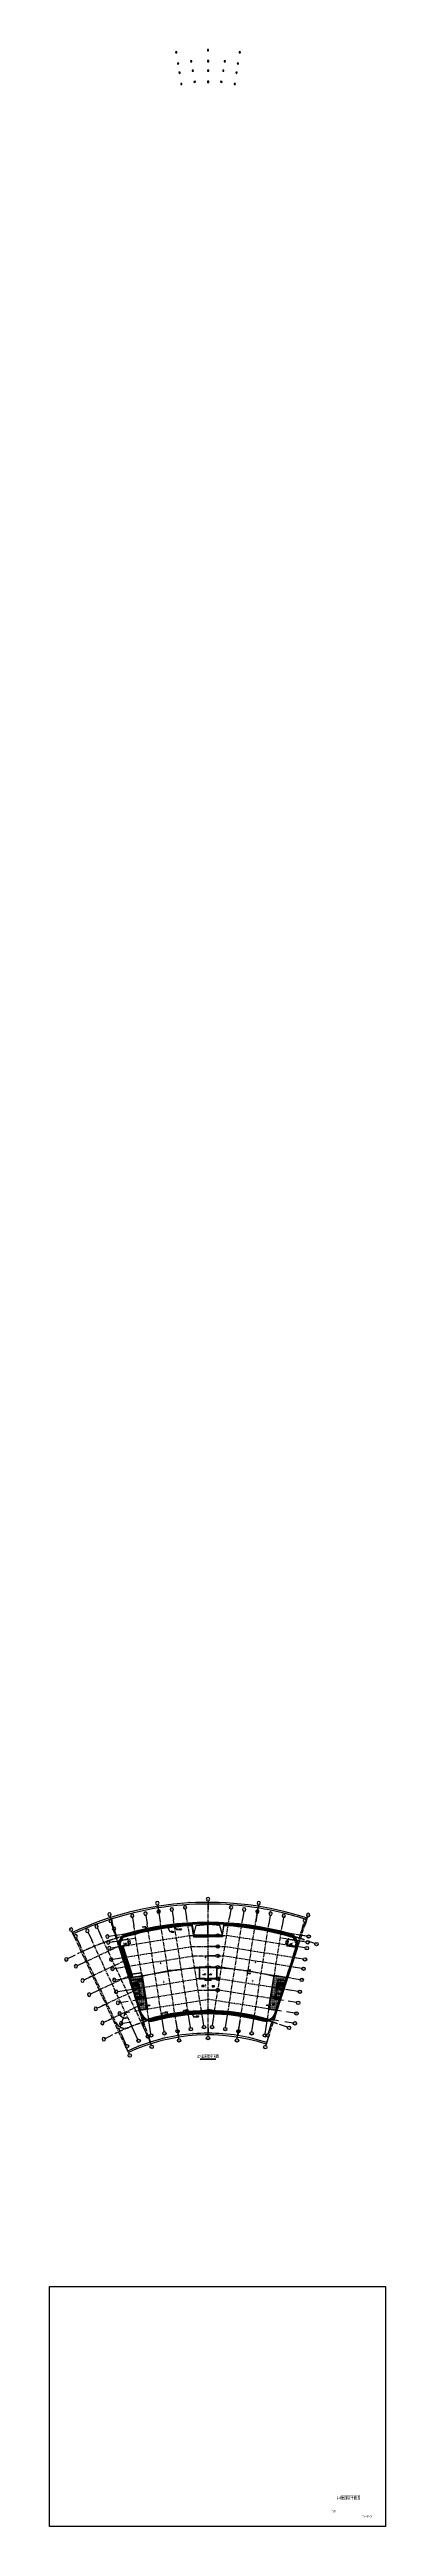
# Model space of a CAD drawing. Extents: x 162590 to 1345090, y -237084 to 1504616.
# Drawn here: x 1108590 to 1345090, y -237084 to 1504616 of the extents above; entities that cross this region are included whole.
import ezdxf
from ezdxf.enums import TextEntityAlignment as Align

# ---------------------------------------------------------------- set-up
doc = ezdxf.new("R2010")
doc.units = 0
doc.linetypes.add('CENTER2', pattern=[28.575, 19.05, -3.175, 3.175, -3.175])
doc.layers.get('0').update_dxf_attribs({"color": 8})
doc.layers.get('Defpoints').update_dxf_attribs({"color": 8})
for name, color, linetype in [('#幕墙线-平面', 8, 'Continuous'), ('#文字', 8, 'Continuous'), ('#标注', 8, 'Continuous'), ('#轴线', 8, 'CENTER2'), ('A-FLOR', 8, 'Continuous'), ('A-FLOR-AREA', 8, 'Continuous'), ('A-FLOR-HOLE', 8, 'Continuous'), ('A-FLOR-PIPE', 8, 'Continuous'), ('A-FLOR-SPCL', 8, 'Continuous'), ('A-FLOR-UNDR', 8, 'Continuous'), ('A-Hole', 8, 'Continuous'), ('A-ROOF', 8, 'Continuous'), ('C-SHET-SHBD', 8, 'Continuous'), ('COLUMN', 8, 'Continuous'), ('dim', 8, 'Continuous'), ('DIM_LEAD', 8, 'Continuous'), ('DOOR_FIRE_TEXT', 8, 'Continuous'), ('PROMPT', 8, 'Continuous'), ('PUB_HATCH', 8, 'Continuous'), ('WALL', 8, 'Continuous'), ('WINDOW_TEXT', 8, 'Continuous'), ('xx', 8, 'Continuous'), ('建-填充', 8, 'Continuous'), ('数据中心-平面图+剖面图-20230806$0$DIM_ELEV', 8, 'Continuous'), ('数据中心-平面图+剖面图-20230806$0$PUB_TEXT', 8, 'Continuous'), ('数据中心轮廓线', 8, 'Continuous')]:
    doc.layers.add(name, color=color, linetype=linetype)
for name, color, linetype, lineweight in [('DIM_SYMB', 8, 'Continuous', 5), ('DOOR_FIRE', 8, 'Continuous', 13), ('E-建筑条件', 8, 'Continuous', 9), ('PUB_TEXT', 8, 'Continuous', 5), ('STAIR', 8, 'Continuous', 9), ('WINDOW', 8, 'Continuous', 13)]:
    doc.layers.add(name, color=color, linetype=linetype, lineweight=lineweight)
doc.styles.add('#文字', font='jrs.shx', dxfattribs={"width": 0.7, "bigfont": 'hztxt.shx'})
doc.styles.add('_TCH_DIM', font='SIMPLEX', dxfattribs={"bigfont": 'GBCBIG'})
doc.styles.add('_TCH_WINDOW', font='SIMPLEX', dxfattribs={"height": 3.5, "bigfont": 'GBCBIG'})
doc.styles.add('JHZX', font='jrs.shx', dxfattribs={"width": 0.6, "bigfont": 'jhz.shx'})
doc.styles.get("Standard").update_dxf_attribs({"font": 'arial.ttf'})
doc.styles.add('XD2008', font='xd-hzs.shx', dxfattribs={"width": 0.7, "bigfont": 'xd-hztxt.shx'})
doc.styles.add('数据中心-平面图+剖面图-20230806$0$_TCH_DIM', font='SIMPLEX', dxfattribs={"bigfont": 'GBCBIG'})
doc.dimstyles.new('JZBZ-300', dxfattribs={"dimscale": 300, "dimtxt": 3, "dimasz": 1.5, "dimexe": 1, "dimexo": 1, "dimgap": 0.5, "dimtad": 1, "dimdec": 0, "dimdsep": 46, "dimtxsty": 'JHZX', "dimblk1": 'ARCHTICK', "dimblk2": 'ARCHTICK', "dimsah": 1, "dimcen": 0, "dimclrd": 1, "dimclre": 1, "dimclrt": 2, "dimadec": 3, "dimazin": 2, "dimtfac": 1, "dimtdec": 0, "dimtix": 1, "dimtmove": 0, "dimatfit": 3, "dimfxl": 1, "dimtolj": 1, "dimlwd": -1, "dimlwe": -1, "dimarcsym": 1})
pattern_1 = [(0, (-2141962.1, 1645296.98), (200, 200), [0, -400])]

# ---------------------------------------------------------------- blocks, each defined once
blk = doc.blocks.new('A3文本框')
at = {"layer": 'Defpoints', "ltscale": 500}
blk.add_lwpolyline([(10, -10), (-420, -10), (-420, 297), (10, 297)], close=True, dxfattribs=at)
at = {"layer": 'C-SHET-SHBD', "style": 'XD2008', "width": 0.7}
for tag, height, p in [('子项名称', 4.5, (-37.5, 35.4)), ('比例', 3, (-56.3, 8.3)), ('图名', 4.5, (-37.5, 24.3)), ('MQJD-01', 3, (-13.2, 2.3))]:
    blk.add_attdef(tag, text='', height=height, dxfattribs=at).set_placement(p, align=Align.CENTER)
blk = doc.blocks.new('*U605')
blk.add_line((-10, -0.8), (10.2, -0.8))
at = {"const_width": 0.4}
blk.add_lwpolyline([(-10, 0), (10.2, 0)], dxfattribs=at)
at = {"style": 'JHZX', "width": 0.75}
blk.add_attdef('立面图', text='', height=4, dxfattribs=at).set_placement((0.1, 2.7), align=Align.MIDDLE_CENTER)
blk = doc.blocks.new('ysd-w')
at = {"layer": 'A-FLOR-PIPE'}
blk.add_circle((0, 190), 50, dxfattribs=at)
at = {"layer": 'A-FLOR-SPCL'}
for p, q in [((-150, 340), (-35, 225)), ((-150, 100), (-43, 164)), ((35, 225), (150, 340)), ((150, 100), (43, 164))]:
    blk.add_line(p, q, dxfattribs=at)
at = {"layer": 'A-FLOR-SPCL', "ltscale": 0.2}
for p, q in [((-100, 100), (100, -100)), ((-100, -100), (100, 100)), ((0, -150), (0, 390))]:
    blk.add_line(p, q, dxfattribs=at)
at = {"layer": 'A-FLOR-SPCL'}
for points in [[(-150, 100), (150, 100), (150, 340), (-150, 340)], [(-100, -100), (100, -100), (100, 100), (-100, 100)]]:
    blk.add_lwpolyline(points, close=True, dxfattribs=at)
blk = doc.blocks.new('rain-4F')
at = {"layer": 'A-FLOR-PIPE'}
for p, q in [((-24427, 208323), (-24522, 209167)), ((-23930, 208380), (-24025, 209225)), ((-23135, 208470), (-23230, 209315)), ((-22638, 208525), (-22733, 209369)), ((-15085, 209207), (-15143, 210055)), ((-14587, 209242), (-14644, 210090)), ((14587, 209242), (14644, 210090)), ((15085, 209207), (15143, 210055)), ((22638, 208525), (22733, 209369)), ((23135, 208470), (23230, 209315)), ((23930, 208380), (24025, 209225)), ((24427, 208323), (24522, 209167)), ((-50787, 203509), (-50994, 204333)), ((-50301, 203629), (-50509, 204453)), ((-42908, 205314), (-43078, 206147)), ((-42418, 205416), (-42588, 206249)), ((-41634, 205576), (-41805, 206409)), ((-41144, 205675), (-41314, 206508)), ((-33834, 207864), (-33701, 207025)), ((-33340, 207944), (-33207, 207105)), ((-32550, 208069), (-32417, 207230)), ((-32056, 208146), (-31923, 207307)), ((-10150, 202800), (-10150, 201600)), ((-10150, 201600), (0, 201600)), ((-9650, 202800), (-8850, 202000)), ((-8850, 202000), (-250, 202000)), ((-250, 202800), (-250, 201600)), ((10150, 201600), (0, 201600)), ((250, 202800), (250, 201600)), ((8850, 202000), (250, 202000)), ((9650, 202800), (8850, 202000)), ((10150, 202800), (10150, 201600)), ((32056, 208146), (31923, 207307)), ((32550, 208069), (32417, 207230)), ((33340, 207944), (33207, 207105)), ((33834, 207864), (33701, 207025)), ((41144, 205675), (41314, 206508)), ((41634, 205576), (41805, 206409)), ((42418, 205416), (42588, 206249)), ((42908, 205314), (43078, 206147)), ((50301, 203629), (50509, 204453)), ((50787, 203509), (50994, 204333)), ((55554, 195415), (55491, 195020)), ((61781, 194024), (55491, 195020)), ((61906, 194409), (55554, 195415)), ((-38263, 143796), (-38508, 144714)), ((-37779, 143924), (-38024, 144843)), ((-32124, 145291), (-32273, 146231)), ((-31635, 145398), (-31784, 146338)), ((-24166, 146827), (-24315, 147767)), ((-23673, 146905), (-23821, 147844)), ((-22882, 147031), (-23031, 147969)), ((-22389, 147109), (-22537, 148049)), ((-14844, 148058), (-14993, 148998)), ((-14346, 148107), (-14495, 149047)), ((-5359, 149654), (-5326, 148705)), ((-4859, 149671), (-4827, 148722)), ((-4244, 149690), (-4218, 148740)), ((-3744, 149703), (-3718, 148754)), ((3744, 149703), (3718, 148754)), ((4244, 149690), (4218, 148740)), ((4859, 149671), (4827, 148722)), ((5359, 149654), (5326, 148705)), ((14346, 148107), (14495, 149047)), ((14844, 148058), (14993, 148998)), ((22389, 147109), (22537, 148049)), ((22882, 147031), (23031, 147969)), ((23673, 146905), (23821, 147844)), ((24166, 146827), (24315, 147767)), ((31635, 145398), (31784, 146338)), ((32124, 145291), (32273, 146231)), ((38013, 143863), (38258, 144781)), ((38496, 143734), (38741, 144652))]:
    blk.add_line(p, q, dxfattribs=at)
for centre, radius, start, end in [((0, 0), 209750, 93.089217, 106.742682), ((0, 0), 210150, 94.123838, 96.19641), ((0, 0), 210150, 93.100508, 93.987516), ((0, 0), 209750, 73.126121, 86.910783), ((0, 0), 210150, 86.012484, 86.899492), ((0, 0), 210150, 83.80359, 85.876162), ((0, 0), 210150, 104.012484, 106.55872), ((0, 0), 210150, 101.80359, 103.876162), ((0, 0), 210150, 101.449154, 101.667268), ((0, 0), 210150, 99.245379, 101.312833), ((0, 0), 210150, 98.890943, 99.109057), ((0, 0), 210150, 96.687167, 98.754621), ((0, 0), 210150, 96.332732, 96.550846), ((0, 0), 210150, 96.332732, 96.550846), ((0, 0), 210150, 83.449154, 83.667268), ((0, 0), 210150, 83.449154, 83.667268), ((0, 0), 210150, 81.245379, 83.312833), ((0, 0), 210150, 80.890943, 81.109057), ((0, 0), 210150, 78.687167, 80.754621), ((0, 0), 210150, 78.332732, 78.550846), ((0, 0), 210150, 76.123838, 78.19641), ((0, 0), 210150, 73.310083, 75.987516), ((0, 0), 179750, 75.076593, 104.923407), ((0, 0), 149750, 73.371591, 106.526044), ((0, 0), 149350, 104.900656, 106.292069), ((0, 0), 149350, 102.454802, 104.708838), ((0, 0), 149350, 99.345273, 102.262654), ((-56238, 355074), 210150, 278.890943, 279.109057), ((0, 0), 149350, 95.737346, 98.654727), ((0, 0), 149350, 92.050966, 95.545198), ((0, 0), 149350, 91.624088, 91.859149), ((0, 0), 149350, 88.56773, 91.43227), ((0, 0), 149350, 88.140851, 88.375912), ((0, 0), 149350, 84.454802, 87.949034), ((0, 0), 149350, 81.345273, 84.262654), ((56238, 355074), 210150, 260.890943, 261.109057), ((0, 0), 149350, 77.737346, 80.654727), ((0, 0), 149350, 75.198467, 77.545198), ((0, 0), 149350, 73.603566, 75.00665)]:
    blk.add_arc(centre, radius, start, end, dxfattribs=at)
at = {"layer": 'A-Hole'}
for p, q in [((-33587, 207904), (-33619, 208102)), ((33587, 207904), (33619, 208102)), ((-37969, 143667), (-38021, 143861))]:
    blk.add_line(p, q, dxfattribs=at)
at = {"layer": 'DIM_LEAD'}
for p, q in [((27631, 177614), (27631, 175982)), ((27631, 175982), (29831, 175982))]:
    blk.add_line(p, q, dxfattribs=at)
at = {"layer": 'DIM_LEAD', "const_width": 40}
blk.add_lwpolyline([(27631, 177634, 1), (27631, 177594, 1)], format="xyb", close=True, dxfattribs=at)
at = {"layer": 'DIM_SYMB'}
for points in [[(-33561, 181849, 0, 0, 0), (-34036, 184851, 0, 120, 0), (-33966, 184407, 0, 0, 0)], [(-1342, 185160, 0, 0, 0), (-1342, 188200, 0, 120, 0), (-1342, 187750, 0, 0, 0)], [(33561, 181849, 0, 0, 0), (34036, 184851, 0, 120, 0), (33966, 184407, 0, 0, 0)], [(-31946, 171656, 0, 0, 0), (-31471, 168653, 0, 120, 0), (-31541, 169098, 0, 0, 0)], [(-1342, 168684, 0, 0, 0), (-1342, 165644, 0, 120, 0), (-1342, 166094, 0, 0, 0)], [(31946, 171656, 0, 0, 0), (31471, 168653, 0, 120, 0), (31541, 169098, 0, 0, 0)]]:
    blk.add_lwpolyline(points, format="xyseb", dxfattribs=at)
at = {"layer": '数据中心-平面图+剖面图-20230806$0$DIM_ELEV'}
for p, q in [((27631, 177614), (27331, 177914)), ((27331, 177914), (29231, 177914)), ((27631, 177614), (27931, 177914))]:
    blk.add_line(p, q, dxfattribs=at)
at = {"layer": 'A-FLOR-PIPE'}
for p, rotation in [((-24285, 209296), 6.441788617452204), ((-22993, 209442), 6.441788617452204), ((-14900, 210172), 3.878459436939437), ((-32318, 208207), 8.823160893607303), ((-9900, 202900), 0.0001506806507156845), ((0, 202900), 0.0001506806507156845), ((33603, 208003), 350.8231608936612), ((41580, 206557), 348.4417886174901), ((42853, 206296), 348.4417886174901), ((50776, 204490), 345.8784594369774), ((61938, 194186), 251.9999999957906), ((-37995, 143764), 194.804069457598), ((-31904, 145501), 188.9999999998735), ((-22620, 146971), 188.9999999998735), ((-5073, 148613), 181.9550577431168), ((3966, 148647), 178.4718210923679), ((14620, 148238), 170.9999999998832), ((23904, 146768), 170.9999999999916), ((38229, 143702), 165.1022248236155)]:
    blk.add_blockref('ysd-w', p, dxfattribs=dict(at, rotation=rotation))
for p, xscale, rotation in [((14900, 210172), -1, 356.1215405630606), ((22993, 209442), -1, 353.5582113825478), ((23706, 209765), -1, 353.5524231307083), ((24285, 209296), -1, 353.5582113825478), ((-50776, 204490), -1, 14.12154056302269), ((-42853, 206296), -1, 11.55821138250992), ((-41580, 206557), -1, 11.55821138250992), ((-33603, 208003), -0.999999999999999, 9.176839106338742), ((9900, 202900), -1, 359.9998493193493), ((32318, 208207), -1, 351.1768391063927), ((-23904, 146768), -0.9999999999999989, 189.0000000000084), ((-14620, 148238), -0.999999999999998, 189.0000000001169), ((-3966, 148647), -0.999999999999999, 181.5281789076321), ((5073, 148613), -0.999999999999998, 178.0449422568831), ((22620, 146971), -1.000000000000002, 171.0000000001265), ((31904, 145501), -1.000000000000002, 171.0000000001265)]:
    blk.add_blockref('ysd-w', p, dxfattribs=dict(at, xscale=xscale, rotation=rotation))
at = {"layer": 'PUB_TEXT', "style": '_TCH_DIM'}
for s, height, rotation, p in [('结构找', 506.4, 279, (-33804, 184395)), ('坡', 506, 279, (-33533, 182680)), ('坡', 506, 90, (-1500, 187383)), ('结构找', 506.4, 90, (-1500, 185647)), ('结构找', 506.4, 81, (33481, 182355)), ('坡', 506, 81, (33753, 184069)), ('结构找', 506.4, 279, (-31714, 171199)), ('坡', 506, 279, (-31443, 169485)), ('坡', 506, 90, (-1500, 167867)), ('结构找', 506.4, 90, (-1500, 166131)), ('结构找', 506.4, 81, (31391, 169159)), ('坡', 506, 81, (31663, 170874))]:
    blk.add_text(s, height=height, rotation=rotation, dxfattribs=at).set_placement(p)
at = {"layer": 'PUB_TEXT', "style": '_TCH_DIM', "width": 0.705882}
for rotation, p in [(279, (-33631, 183303)), (90, (-1500, 186753)), (81, (33654, 183447)), (279, (-31541, 170107)), (90, (-1500, 167237)), (81, (31564, 170251))]:
    blk.add_text('3%', height=446.2, rotation=rotation, dxfattribs=at).set_placement(p)
at = {"layer": 'PUB_TEXT', "style": '_TCH_DIM'}
for s, p in [('标高', (28194, 175527)), ('结构坡顶', (28787, 176087))]:
    blk.add_text(s, height=337.6, dxfattribs=at).set_placement(p)
at = {"layer": 'PUB_TEXT', "style": '_TCH_DIM', "width": 0.705882}
blk.add_text('28.600', height=297.5, dxfattribs=at).set_placement((28686, 175527))
at = {"layer": '数据中心-平面图+剖面图-20230806$0$PUB_TEXT', "style": '数据中心-平面图+剖面图-20230806$0$_TCH_DIM', "width": 0.705882}
for s, height, p in [('28.600', 297.5, (28161, 178019)), ('(', 298, (29331, 178019)), (')', 298, (29716, 178019))]:
    blk.add_text(s, height=height, dxfattribs=at).set_placement(p)
at = {"layer": '数据中心-平面图+剖面图-20230806$0$PUB_TEXT', "style": '数据中心-平面图+剖面图-20230806$0$_TCH_DIM'}
blk.add_text('结', height=338, dxfattribs=at).set_placement((29471, 178019))
blk = doc.blocks.new('Hole-2F')
at = {"layer": 'A-Hole'}
for points in [[(-1650, 180400), (-450, 180400), (-450, 180850), (-1650, 180850)], [(1650, 180400), (450, 180400), (450, 180850), (1650, 180850)], [(-50184, 165031), (-51666, 164797), (-51603, 164402), (-50122, 164636)], [(-49083, 161915), (-50664, 161665), (-50601, 161270), (-49021, 161520)], [(-49162, 168484), (-49381, 169866), (-50532, 169684), (-50101, 168335)], [(-48677, 159347), (-50257, 159097), (-50194, 158702), (-48614, 158952)], [(-50009, 168046), (-49255, 165685), (-48732, 165768), (-49115, 168187)], [(-4100, 166600), (-3050, 166600), (-3050, 167150), (-4100, 167150)], [(4100, 166600), (3050, 166600), (3050, 167150), (4100, 167150)], [(50327, 167995), (49560, 165636), (48732, 165768), (49115, 168187)], [(48973, 159300), (50553, 159050), (50491, 158655), (48910, 158905)], [(49380, 161868), (50960, 161618), (50897, 161223), (49317, 161473)], [(50481, 164984), (51962, 164750), (51900, 164355), (50418, 164589)]]:
    blk.add_lwpolyline(points, close=True, dxfattribs=at)
for points in [[(-1650, 180400), (-1500, 180765), (-450, 180850)], [(1650, 180400), (1500, 180765), (450, 180850)], [(-50184, 165031), (-50250, 164694), (-51603, 164402)], [(-49083, 161915), (-49149, 161578), (-50601, 161270)], [(-50532, 169684), (-49822, 169541), (-49162, 168484)], [(-48677, 159347), (-48742, 159010), (-50194, 158702)], [(-49474, 157651), (-47496, 157965), (-47629, 158804), (-50134, 158408), (-49979, 157919), (-49601, 158042), (-49474, 157651)], [(-50134, 158408), (-47917, 158569), (-47496, 157965)], [(-50009, 168046), (-49383, 168003), (-48732, 165768)], [(-4100, 166600), (-3964, 167039), (-3050, 167150)], [(4100, 166600), (3964, 167039), (3050, 167150)], [(49738, 157610), (47496, 157965), (47629, 158804), (50404, 158365), (50246, 157876), (49865, 158000), (49738, 157610)], [(50404, 158365), (47917, 158569), (47496, 157965)], [(50327, 167995), (49353, 167848), (48732, 165768)], [(48973, 159300), (49039, 158963), (50491, 158655)], [(49162, 168484), (49381, 169866), (50858, 169632), (50420, 168284), (49162, 168484)], [(50858, 169632), (49822, 169541), (49162, 168484)], [(49380, 161868), (49445, 161531), (50897, 161223)], [(50481, 164984), (50546, 164647), (51900, 164355)]]:
    blk.add_lwpolyline(points, dxfattribs=at)
blk = doc.blocks.new('chimney')
at = {"layer": 'A-Hole'}
for points in [[(-58978, 187431), (-57878, 187606), (-60139, 194689), (-61638, 194452), (-59485, 187698), (-59104, 187819), (-58978, 187431)], [(-59482, 187699), (-60756, 194157), (-60139, 194689)], [(-57392, 181148), (-58470, 186590), (-57724, 187124)], [(-54993, 173630), (-56257, 180058), (-55694, 180763)]]:
    blk.add_lwpolyline(points, dxfattribs=at)
for points in [[(-56947, 181071), (-55848, 181245), (-57724, 187124), (-58822, 186950), (-58734, 186680), (-59115, 186557), (-57392, 181148), (-57011, 181269)], [(-54992, 173628), (-57148, 180385), (-56767, 180507), (-56794, 180589), (-55694, 180763), (-53388, 173535), (-54488, 173361), (-54614, 173751)]]:
    blk.add_lwpolyline(points, close=True, dxfattribs=at)
at = {"layer": 'E-建筑条件'}
for centre, radius in [((-60756, 194157), 500), ((-60756, 194157), 450), ((-60392, 193014), 500), ((-60392, 193014), 450), ((-60027, 191871), 500), ((-60027, 191871), 450), ((-59662, 190728), 500), ((-59662, 190728), 450), ((-59297, 189585), 500), ((-59297, 189585), 450), ((-58932, 188441), 500), ((-58932, 188441), 450), ((-58172, 186060), 500), ((-58172, 186060), 450), ((-57564, 184155), 500), ((-57564, 184155), 450), ((-57199, 183011), 500), ((-57199, 183011), 450), ((-56834, 181868), 500), ((-56834, 181868), 450), ((-56257, 180058), 500), ((-56257, 180058), 450), ((-55892, 178915), 500), ((-55892, 178915), 450), ((-55527, 177772), 500), ((-55527, 177772), 450), ((-55162, 176628), 500), ((-55162, 176628), 450), ((-54797, 175485), 500), ((-54797, 175485), 450), ((-54433, 174342), 500), ((-54433, 174342), 450)]:
    blk.add_circle(centre, radius, dxfattribs=at)
blk = doc.blocks.new('$DorLib2D$00000002')
for p, q in [((-0.5, 0), (-0.5, 0.4875)), ((-0.475, 0.4875), (-0.5, 0.4875)), ((-0.475, 0), (-0.475, 0.4875)), ((0.475, 0), (0.475, 0.4875)), ((0.475, 0.4875), (0.5, 0.4875)), ((0.5, 0), (0.5, 0.4875)), ((-0.5, 0), (-0.475, 0)), ((0.5, 0), (0.475, 0))]:
    blk.add_line(p, q)
for centre, start, end in [((-0.4875, 0), 0, 88.5307164), ((0.4875, 0), 91.4692836, 180)]:
    blk.add_arc(centre, 0.4875, start, end)
blk = doc.blocks.new('$DorLib2D$00000225')
for p, q in [((-0.5, 0), (-0.5, 0.3)), ((-0.5, 0), (-0.5, 0.3)), ((-0.5, 0.3), (-0.5, 0.3)), ((0.5, 0), (0.5, 0.8)), ((0.5, 0), (0.5, 0.8)), ((0.5, 0.8), (0.5, 0.8)), ((-0.5, 0), (-0.5, 0)), ((0.5, 0), (0.5, 0))]:
    blk.add_line(p, q)
for centre, radius, start, end in [((-0.5, 0), 0.251, 359.7899, 84.0974), ((0.5, 0), 0.755, 92.2493, 179.7238)]:
    blk.add_arc(centre, radius, start, end)
blk = doc.blocks.new('$DorLib2D$00000231')
for p, q in [((-0.5, 0), (-0.3, 0.4)), ((0.5, 0), (0.3, 0.4))]:
    blk.add_line(p, q)
for centre, start, end in [((-0.5, 0), 0, 60), ((0.5, 0), 120, 180)]:
    blk.add_arc(centre, 0.5, start, end)
blk = doc.blocks.new('$WINLIB2D$00000039')
for points in [[(-0.5, 0.5), (-0.5, -0.5)], [(0.5, 0.5), (-0.5, 0.5)], [(-0.5, 0.17), (0.5, 0.17)], [(-0.45, -0.17), (-0.5, 0.08)], [(-0.38, -0.17), (-0.45, 0.17)], [(-0.32, -0.17), (-0.38, 0.17)], [(-0.25, -0.17), (-0.31, 0.17)], [(-0.18, -0.17), (-0.24, 0.17)], [(-0.11, -0.17), (-0.18, 0.17)], [(-0.04, -0.17), (-0.11, 0.17)], [(0.02, -0.17), (-0.04, 0.17)], [(0.09, -0.17), (0.03, 0.17)], [(0.16, -0.17), (0.1, 0.17)], [(0.23, -0.17), (0.16, 0.17)], [(0.3, -0.17), (0.23, 0.17)], [(0.36, -0.17), (0.3, 0.17)], [(0.43, -0.17), (0.37, 0.17)], [(0.5, -0.17), (0.44, 0.17)], [(0.5, -0.5), (0.5, 0.5)], [(-0.5, -0.17), (0.5, -0.17)], [(0.5, -0.5), (-0.5, -0.5)]]:
    blk.add_lwpolyline(points)
blk = doc.blocks.new('_FZH')
blk.add_lwpolyline([(-0.5, -0.5), (0.5, -0.5), (0.5, 0.5), (-0.5, 0.5)], close=True)
at = {"layer": 'PUB_HATCH'}
blk.add_solid([(-0.5, -0.5), (0.5, -0.5), (-0.5, 0.5), (0.5, 0.5)], dxfattribs=at)
blk = doc.blocks.new('A$C804a9547')
at = {"layer": 'COLUMN'}
for p, xscale, yscale, zscale, rotation in [((-12080, 1323976), 799.9999999994695, 799.9999999994695, 799.9999999994695, 279.0000000000054), ((32582, 1323976), 800.0000000006557, 800.0000000006557, 800.0000000006557, 170.9999999999912), ((-10829, 1316074), 799.9999999998453, 799.9999999998453, 799.9999999998453, 279.0000000000687), ((-9796, 1309555), 799.9999999996995, 799.9999999996995, 799.9999999996995, 279.0000000000028), ((-1544, 1317545), 800.0000000005351, 800.0000000005351, 800.0000000005351, 279.0000000000608), ((-512, 1311026), 800.000000000221, 800.000000000221, 800.000000000221, 279.0000000001319), ((21014, 1311026), 800.0000000006557, 800.0000000006557, 800.0000000006557, 170.9999999999912), ((22047, 1317545), 800.0000000014666, 800.0000000014666, 800.0000000014666, 171.0000000000511), ((30298, 1309555), 800.0000000006194, 800.0000000006194, 800.0000000006194, 171.0000000000077), ((31331, 1316074), 800.0000000006194, 800.0000000006194, 800.0000000006194, 171.0000000000077), ((-8545, 1301654), 800.0000000001594, 800.0000000001594, 800.0000000001594, 278.9999999999976), ((863, 1303144), 700.0000000001367, 950.0000000000001, 950.0000000000001, 279.0000000000265), ((19639, 1303144), 950.0000000000002, 700.0000000001367, 700.0000000001367, 171.0000000000184), ((29047, 1301654), 800.0000000004736, 800.0000000004736, 800.0000000004736, 171.0000000000735), ((-41137, 1476), 499.9999999999455, 499.9999999999455, 499.9999999999455, 9.000000000013861), ((-31947, 3539), 499.9999999999455, 499.9999999999455, 499.9999999999455, 9.000000000013861), ((-22710, 5306), 499.9999999999455, 499.9999999999455, 499.9999999999455, 9.000000000013861), ((-13378, 6480), 499.9999999999455, 499.9999999999455, 499.9999999999455, 9.000000000013861), ((-4000, 7358), 499.9999999999455, 499.9999999999455, 499.9999999999455, 9.000000000013861), ((24503, 7358), 499.9999999999454, 499.9999999999454, 499.9999999999454, 80.99999999998613), ((33881, 6480), 499.9999999999454, 499.9999999999454, 499.9999999999454, 80.99999999998613), ((43212, 5306), 499.9999999999454, 499.9999999999454, 499.9999999999454, 80.99999999998613), ((52449, 3539), 499.9999999999454, 499.9999999999454, 499.9999999999454, 80.99999999998613), ((61640, 1476), 499.9999999999454, 499.9999999999454, 499.9999999999454, 80.99999999998613), ((-51510, -7963), 500.0000000000409, 500.0000000000409, 500.0000000000409, 17.6999999999739), ((-50763, -3592), 499.9999999999455, 499.9999999999455, 499.9999999999455, 9.000000000013861), ((-49192, -15718), 500.0000000000409, 500.0000000000409, 500.0000000000409, 17.6999999999739), ((-46269, -2880), 499.9999999999455, 499.9999999999455, 499.9999999999455, 9.000000000013861), ((-45612, -7029), 499.9999999999455, 499.9999999999455, 499.9999999999455, 9.000000000013861), ((66114, -7029), 499.9999999999454, 499.9999999999454, 499.9999999999454, 80.99999999998613), ((66771, -2880), 499.9999999999454, 499.9999999999454, 499.9999999999454, 80.99999999998613), ((70122, -15787), 500.000000000047, 500.000000000047, 500.000000000047, 342.0000000000103), ((71265, -3592), 499.9999999999454, 499.9999999999454, 499.9999999999454, 170.9999999999861), ((72287, -8006), 499.9999999999454, 499.9999999999454, 499.9999999999454, 170.9999999999861), ((-47162, -22079), 500.0000000000409, 500.0000000000409, 500.0000000000409, 17.6999999999739), ((-44701, -29789), 500.0000000000409, 500.0000000000409, 500.0000000000409, 17.6999999999739), ((-36397, -28451), 499.9999999999455, 499.9999999999455, 499.9999999999455, 9.000000000013861), ((56900, -28451), 499.9999999999454, 499.9999999999454, 499.9999999999454, 80.99999999998613), ((65554, -29845), 500.000000000047, 500.000000000047, 500.000000000047, 342.0000000000103), ((68057, -22142), 500.000000000047, 500.000000000047, 500.000000000047, 342.0000000000103), ((-42118, -37885), 500.0000000000409, 500.0000000000409, 500.0000000000409, 17.6999999999739), ((-39688, -45498), 500.0000000000409, 500.0000000000409, 500.0000000000409, 17.6999999999739), ((-35083, -36747), 499.9999999999455, 499.9999999999455, 499.9999999999455, 9.000000000013861), ((-33848, -44550), 499.9999999999455, 499.9999999999455, 499.9999999999455, 9.000000000013861), ((-32674, -51958), 499.9999999999455, 499.9999999999455, 499.9999999999455, 9.000000000013861), ((53177, -51958), 499.9999999999454, 499.9999999999454, 499.9999999999454, 80.99999999998613), ((54350, -44550), 499.9999999999454, 499.9999999999454, 499.9999999999454, 80.99999999998613), ((55586, -36747), 499.9999999999454, 499.9999999999454, 499.9999999999454, 80.99999999998613), ((60454, -45541), 500.000000000047, 500.000000000047, 500.000000000047, 342.0000000000103), ((62926, -37934), 500.000000000047, 500.000000000047, 500.000000000047, 342.0000000000103), ((-37381, -52726), 500.0000000000409, 500.0000000000409, 500.0000000000409, 17.6999999999739), ((-31564, -58970), 499.9999999999455, 499.9999999999455, 499.9999999999455, 9.000000000013861), ((-22279, -57500), 499.9999999999455, 499.9999999999455, 499.9999999999455, 9.000000000013861), ((-13019, -55881), 499.9999999999455, 499.9999999999455, 499.9999999999455, 9.000000000013861), ((-3711, -54559), 499.9999999999455, 499.9999999999455, 499.9999999999455, 9.000000000013861), ((5672, -53073), 499.9999999999455, 499.9999999999455, 499.9999999999455, 9.000000000013861), ((14830, -53073), 499.9999999999454, 499.9999999999454, 499.9999999999454, 80.99999999998613), ((24213, -54559), 499.9999999999454, 499.9999999999454, 499.9999999999454, 80.99999999998613), ((33521, -55881), 499.9999999999454, 499.9999999999454, 499.9999999999454, 80.99999999998613), ((42782, -57500), 499.9999999999454, 499.9999999999454, 499.9999999999454, 80.99999999998613), ((52066, -58970), 499.9999999999454, 499.9999999999454, 499.9999999999454, 80.99999999998613), ((58107, -52763), 500.000000000047, 500.000000000047, 500.000000000047, 342.0000000000103)]:
    blk.add_blockref('_FZH', p, dxfattribs=dict(at, xscale=xscale, yscale=yscale, zscale=zscale, rotation=rotation))
for p, xscale, yscale, zscale in [((10251, 1325493), 800, 800, 800), ((10251, 1317693), 900, 900, 900), ((10251, 1311093), 900, 800, 800), ((10251, 1303093), 900, 900, 900), ((10251, 7900), 800, 800, 800), ((10251, 7900), 800, 800, 800), ((10251, -22600), 600, 600, 600), ((10251, -30600), 600, 600, 600)]:
    blk.add_blockref('_FZH', p, dxfattribs=dict(at, xscale=xscale, yscale=yscale, zscale=zscale))
blk = doc.blocks.new('$WINLIB2D$00000001')
for points in [[(-0.5, 0.5), (-0.5, -0.5)], [(-0.5, 0.5), (0.5, 0.5)], [(0.5, 0.2), (-0.5, 0.2)], [(0.5, -0.5), (0.5, 0.5)], [(0.5, -0.2), (-0.5, -0.2)], [(-0.5, -0.5), (0.5, -0.5)]]:
    blk.add_lwpolyline(points)
blk = doc.blocks.new('grtgdgs')
at = {"layer": '建-填充'}
h = blk.add_hatch(dxfattribs=at)
h.set_pattern_fill('沙地', color=256, scale=200)
h.set_pattern_definition(pattern_1)
h.paths.add_polyline_path([(-44344, 2291), (-49454, 1481), (-56774, 24418), (-48067, 25798)])
h = blk.add_hatch(dxfattribs=at)
h.set_pattern_fill('沙地', color=256, scale=200)
h.set_pattern_definition(pattern_1)
h.paths.add_polyline_path([(41013, 2291), (46349, 1446), (53795, 24363), (44736, 25798)])
at = {"layer": 'A-FLOR'}
for points in [[(-44344, 2291), (-49454, 1481), (-56774, 24418), (-48067, 25798)], [(41013, 2291), (46349, 1446), (53795, 24363), (44736, 25798)]]:
    blk.add_lwpolyline(points, close=True, dxfattribs=at)
at = {"layer": 'A-FLOR-AREA'}
blk.add_arc((53656, 47557), 7400, 21.72279, 35.717566, dxfattribs=at)
at = {"layer": 'A-FLOR-HOLE', "ltscale": 5}
for points in [[(-11745, 54409), (-10060, 61067), (-2065, 61709)], [(8415, 54409), (6729, 61067), (-1265, 61709)]]:
    blk.add_lwpolyline(points, dxfattribs=at)
at = {"layer": 'A-FLOR-UNDR'}
for p, q in [((-1865, 54409), (-1865, 62609)), ((-1465, 54409), (-1465, 62609)), ((-56902, 24489), (-63586, 45434)), ((-56551, 24704), (-63350, 46008))]:
    blk.add_line(p, q, dxfattribs=at)
blk.add_lwpolyline([(58520, 38583), (60693, 45271, 0.02618829), (60894, 46019, -0.80562706)], format="xyb", dxfattribs=at)
for radius, start, end in [(211200, 93.075395, 104.038864), (211200, 75.961136, 86.924605), (148200, 90, 104.904172), (148200, 74.981875, 90)]:
    blk.add_arc((-1665, -148591), radius, start, end, dxfattribs=at)
at = {"layer": 'A-Hole'}
for centre, radius, start, end in [((-56537, 47684), 7400, 105.619127, 197.7), ((-1665, -148591), 211200, 105.162523, 105.619127)]:
    blk.add_arc(centre, radius, start, end, dxfattribs=at)
at = {"layer": 'A-ROOF'}
for points in [[(-61596, 46435), (-57266, 47121), (-57938, 51368), (-63377, 50507, 0.14631923), (-63804, 46288), (-61658, 46628), (-61596, 46435)], [(-54661, 24703), (-56859, 24354), (-63586, 45434, -0.02980819), (-63804, 46288), (-61658, 46628), (-54661, 24703)]]:
    blk.add_lwpolyline(points, format="xyb", dxfattribs=at)
blk.add_lwpolyline([(53935, 47121), (54608, 51368), (60471, 50439, -0.15356099), (60894, 46019), (53935, 47121)], format="xyb", close=True, dxfattribs=at)
for points in [[(-44304, 2044), (-49097, 1285), (-49459, 1169), (-56780, 24106), (-56859, 24354), (-56359, 24433), (-54661, 24703), (-55291, 26678), (-48380, 27773)], [(-7965, 23509), (4635, 23509), (4635, 31709), (-7965, 31709)], [(40974, 2044), (44776, 26044), (53473, 24667), (53477, 24679), (53953, 24524), (46370, 1189), (40974, 2044)]]:
    blk.add_lwpolyline(points, close=True, dxfattribs=at)
at = {"layer": 'DIM_LEAD'}
for p, q in [((-45653, 59797), (-47985, 59797)), ((-44613, 58142), (-45653, 59797)), ((-43289, 58181), (-45653, 59797)), ((-29899, 59250), (-28500, 56704)), ((-28500, 56704), (-25830, 56704)), ((-25292, 60690), (-23892, 58143)), ((-23892, 58143), (-20323, 58143)), ((-44784, 4218), (-44198, 4824)), ((-44198, 4824), (-42490, 4824)), ((-19491, 95), (-18164, 1533)), ((-18164, 1533), (-15495, 1533)), ((40868, 4824), (39160, 4824)), ((41454, 4218), (40868, 4824)), ((-34211, -3293), (-33686, -317)), ((-33686, -317), (-30117, -317)), ((-12852, -1415), (-11841, -3198)), ((-11841, -3198), (-8272, -3198))]:
    blk.add_line(p, q, dxfattribs=at)
at = {"layer": 'DIM_LEAD', "const_width": 60}
for points in [[(-44597, 58117, 1), (-44629, 58168, 1)], [(-43264, 58165, 1), (-43314, 58198, 1)], [(-29914, 59277, 1), (-29885, 59224, 1)], [(-25306, 60716, 1), (-25277, 60664, 1)], [(-44805, 4197, 1), (-44763, 4240, 1)], [(-19512, 72, 1), (-19471, 117, 1)], [(41475, 4197, 1), (41433, 4240, 1)], [(-34216, -3323, 1), (-34206, -3264, 1)], [(-12867, -1389, 1), (-12837, -1441, 1)]]:
    blk.add_lwpolyline(points, format="xyb", close=True, dxfattribs=at)
at = {"layer": 'DIM_SYMB', "elevation": -1683}
for points in [[(-54612, 20685, 0, 0, 0), (-53630, 17608, 0, 0, 0), (-52296, 18034, 0, 0, 0), (-53199, 20863, 0, 80, 0), (-53108, 20578, 0, 0, 0)], [(51610, 20633, 0, 0, 0), (50612, 17561, 0, 0, 0), (49281, 17994, 0, 0, 0), (50199, 20818, 0, 80, 0), (50106, 20533, 0, 0, 0)]]:
    blk.add_lwpolyline(points, format="xyseb", dxfattribs=at)
at = {"layer": 'DOOR_FIRE'}
for p, q in [((-57682, 48472), (-57917, 49954)), ((-57485, 48504), (-57719, 49985)), ((54154, 48504), (54389, 49985)), ((54352, 48472), (54587, 49954)), ((-50592, 18411), (-50749, 19399)), ((-50395, 18443), (-50551, 19430)), ((-50389, 17127), (-50545, 18115)), ((-50191, 17159), (-50348, 18146)), ((-48445, 23713), (-49927, 23478)), ((-48414, 23515), (-49895, 23280)), ((-3665, 23509), (-2165, 23509)), ((335, 23509), (-1165, 23509)), ((46861, 17159), (47018, 18146)), ((47059, 17127), (47215, 18115)), ((47065, 18443), (47221, 19430)), ((47262, 18411), (47419, 19399)), ((-49974, 14510), (-50209, 15992)), ((-49777, 14541), (-50012, 16023)), ((-49458, 11251), (-49693, 12732)), ((-49261, 11282), (-49495, 12764)), ((-46427, 10971), (-47909, 10737)), ((-46396, 10774), (-47877, 10539)), ((43066, 10774), (44547, 10539)), ((43097, 10971), (44579, 10737)), ((45930, 11282), (46165, 12764)), ((46128, 11251), (46363, 12732)), ((46447, 14541), (46681, 16023)), ((46644, 14510), (46879, 15992))]:
    blk.add_line(p, q, dxfattribs=at)
at = {"layer": 'PROMPT'}
for p, q in [((-53164, 13027), (-53126, 13065)), ((-53164, 13065), (-53126, 13027))]:
    blk.add_line(p, q, dxfattribs=at)
blk.add_lwpolyline([(-53164, 13027), (-53126, 13027), (-53126, 13065), (-53164, 13065)], close=True, dxfattribs=at)
at = {"layer": 'STAIR'}
for p, q in [((-55168, 20372), (-54053, 20727)), ((-54377, 17895), (-55168, 20372)), ((-55089, 20124), (-53974, 20480)), ((-55010, 19876), (-53895, 20232)), ((-54931, 19628), (-53816, 19984)), ((-54852, 19381), (-53737, 19736)), ((-54773, 19133), (-53658, 19489)), ((-54694, 18885), (-53579, 19241)), ((-54615, 18638), (-53500, 18993)), ((-54536, 18390), (-53421, 18746)), ((-54457, 18142), (-53342, 18498)), ((-54377, 17895), (-53263, 18250)), ((-53263, 18250), (-54377, 17895)), ((-54377, 17895), (-54073, 16942)), ((-54102, 20880), (-52692, 21330)), ((-53214, 18098), (-54102, 20880)), ((-54073, 16942), (-51549, 17748)), ((-54027, 20841), (-52674, 21272)), ((-53175, 18173), (-54027, 20841)), ((-53996, 20745), (-53977, 20752)), ((-53834, 20797), (-53977, 20752)), ((-53187, 18275), (-53977, 20752)), ((-53917, 20498), (-53898, 20504)), ((-53838, 20250), (-53819, 20256)), ((-53815, 20803), (-53834, 20797)), ((-53834, 20797), (-53044, 18320)), ((-53758, 20821), (-53815, 20803)), ((-53758, 20821), (-53815, 20803)), ((-53815, 20803), (-52994, 18231)), ((-53759, 20002), (-53740, 20008)), ((-52643, 21177), (-53758, 20821)), ((-53758, 20821), (-52919, 18192)), ((-53736, 20556), (-53755, 20549)), ((-53680, 19755), (-53661, 19761)), ((-52564, 20930), (-53679, 20574)), ((-53657, 20308), (-53676, 20302)), ((-53601, 19507), (-53582, 19513)), ((-52485, 20682), (-53600, 20326)), ((-53578, 20060), (-53597, 20054)), ((-53522, 19259), (-53503, 19265)), ((-52406, 20434), (-53521, 20078)), ((-53499, 19812), (-53518, 19806)), ((-53443, 19012), (-53424, 19018)), ((-52327, 20186), (-53442, 19831)), ((-53420, 19565), (-53439, 19559)), ((-53364, 18764), (-53345, 18770)), ((-52248, 19939), (-53363, 19583)), ((-53341, 19317), (-53360, 19311)), ((-53285, 18516), (-53266, 18522)), ((-52169, 19691), (-53284, 19335)), ((-53262, 19069), (-53281, 19063)), ((-52919, 18192), (-53214, 18098)), ((-53025, 18326), (-53206, 18269)), ((-53206, 18269), (-53187, 18275)), ((-52090, 19443), (-53205, 19088)), ((-53183, 18822), (-53202, 18816)), ((-52994, 18231), (-53175, 18173)), ((-52011, 19196), (-53126, 18840)), ((-53104, 18574), (-53123, 18568)), ((-51932, 18948), (-53047, 18592)), ((-53025, 18326), (-53044, 18320)), ((-51853, 18700), (-52968, 18345)), ((-51853, 18700), (-52968, 18345)), ((-52692, 21330), (-52674, 21272)), ((-52643, 21177), (-51853, 18700)), ((-51549, 17748), (-51853, 18700)), ((-46032, 11034), (-48019, 23578)), ((-45736, 11081), (-47723, 23625)), ((42406, 11081), (44697, 25551)), ((42702, 11034), (44994, 25504)), ((53379, 24378), (45223, 25670)), ((53473, 24667), (45269, 25966)), ((48841, 18662), (48532, 17711)), ((48532, 17711), (51052, 16893)), ((49644, 21135), (48841, 18662)), ((49954, 18301), (48841, 18662)), ((49954, 18301), (48841, 18662)), ((50034, 18548), (48921, 18910)), ((50114, 18795), (49002, 19157)), ((50195, 19043), (49082, 19404)), ((50275, 19290), (49162, 19652)), ((50355, 19537), (49243, 19899)), ((50436, 19785), (49323, 20146)), ((50516, 20032), (49403, 20393)), ((50596, 20279), (49484, 20641)), ((50677, 20526), (49564, 20888)), ((50757, 20774), (49644, 21135)), ((49675, 21230), (49694, 21287)), ((51026, 20792), (49675, 21230)), ((51101, 20830), (49694, 21287)), ((50757, 20774), (49904, 18149)), ((49904, 18149), (50199, 18053)), ((50814, 20755), (49980, 18187)), ((49980, 18187), (50160, 18129)), ((50030, 18276), (50011, 18282)), ((50191, 18224), (50011, 18282)), ((50833, 20749), (50030, 18276)), ((50110, 18523), (50091, 18530)), ((50160, 18129), (51026, 20792)), ((50190, 18771), (50171, 18777)), ((50172, 18230), (50976, 20703)), ((50172, 18230), (50191, 18224)), ((50199, 18053), (51101, 20830)), ((50248, 18205), (51361, 17844)), ((51361, 17844), (50248, 18205)), ((50271, 19018), (50252, 19024)), ((50253, 18477), (50272, 18471)), ((50329, 18452), (51442, 18091)), ((50351, 19265), (50332, 19271)), ((50333, 18724), (50352, 18718)), ((50409, 18700), (51522, 18338)), ((50431, 19513), (50412, 19519)), ((50413, 18972), (50432, 18965)), ((50489, 18947), (51602, 18585)), ((50512, 19760), (50493, 19766)), ((50494, 19219), (50513, 19213)), ((50570, 19194), (51683, 18833)), ((50592, 20007), (50573, 20013)), ((50574, 19466), (50593, 19460)), ((50650, 19441), (51763, 19080)), ((50672, 20254), (50653, 20261)), ((50654, 19713), (50673, 19707)), ((50731, 19689), (51843, 19327)), ((50753, 20502), (50734, 20508)), ((50735, 19961), (50754, 19955)), ((50814, 20755), (50757, 20774)), ((50814, 20755), (50757, 20774)), ((50811, 19936), (51924, 19574)), ((50833, 20749), (50814, 20755)), ((50815, 20208), (50834, 20202)), ((50833, 20749), (50976, 20703)), ((50891, 20183), (52004, 19822)), ((50895, 20455), (50914, 20449)), ((50972, 20431), (52084, 20069)), ((50976, 20703), (50995, 20696)), ((51052, 20678), (52165, 20316)), ((51052, 16893), (51361, 17844)), ((51361, 17844), (52165, 20316)), ((52221, 19518), (52324, 19835))]:
    blk.add_line(p, q, dxfattribs=at)
for points in [[(-57766, 50282), (-56581, 50469), (-56253, 48395), (-57438, 48207)], [(54436, 50282), (53251, 50469), (52922, 48395), (54108, 48207)], [(-3965, 23509), (-3965, 22309), (635, 22309), (635, 23509)]]:
    blk.add_lwpolyline(points, dxfattribs=at)
at = {"layer": 'WALL'}
for p, q in [((-52999, 55657), (-53061, 56054)), ((-52835, 55904), (-52898, 56301)), ((-11916, 54209), (-13102, 61699)), ((-11745, 54409), (-12933, 61908)), ((-11916, 54209), (8586, 54209)), ((-11745, 54409), (8415, 54409)), ((8415, 54409), (9603, 61908)), ((8586, 54209), (9772, 61699)), ((49505, 55904), (49568, 56301)), ((49668, 55657), (49731, 56054)), ((-61896, 46388), (-63763, 46092)), ((-61843, 46599), (-63606, 46319)), ((-58105, 51139), (-63234, 50327)), ((-57938, 51368), (-63144, 50544)), ((-55556, 26520), (-61896, 46388)), ((-57495, 47287), (-61843, 46599)), ((-57266, 47121), (-61596, 46435)), ((-55291, 26678), (-61596, 46435)), ((-58105, 51139), (-57917, 49954)), ((-57719, 49985), (-57938, 51368)), ((-57917, 49954), (-57719, 49985)), ((-57485, 48504), (-57682, 48472)), ((-57682, 48472), (-57495, 47287)), ((-57266, 47121), (-57485, 48504)), ((53069, 22453), (58330, 38645)), ((53233, 22310), (58520, 38583)), ((54154, 48504), (53935, 47121)), ((60334, 46108), (53935, 47121)), ((54352, 48472), (54154, 48504)), ((54164, 47287), (54352, 48472)), ((60481, 46287), (54164, 47287)), ((54608, 51368), (54389, 49985)), ((54389, 49985), (54587, 49954)), ((54587, 49954), (54774, 51139)), ((60237, 50477), (54608, 51368)), ((60329, 50259), (54774, 51139)), ((57950, 38768), (60334, 46108)), ((57950, 38768), (58140, 38707)), ((58140, 38707), (60534, 46076)), ((58330, 38645), (58520, 38583)), ((60735, 46247), (60481, 46287)), ((60894, 46019), (60534, 46076)), ((-56870, 24388), (-56584, 24479)), ((-56224, 22364), (-56870, 24388)), ((-55959, 22523), (-56584, 24479)), ((-55053, 24944), (-56536, 24709)), ((-56489, 24413), (-56536, 24709)), ((-54661, 24703), (-56489, 24413)), ((-54240, 16148), (-56224, 22364)), ((-51260, 23267), (-55959, 22523)), ((-51328, 23054), (-55898, 22330)), ((-53976, 16306), (-55898, 22330)), ((-55053, 24944), (-55556, 26520)), ((-48380, 27773), (-55291, 26678)), ((-48546, 27544), (-55230, 26485)), ((-54661, 24703), (-55230, 26485)), ((-51077, 21473), (-52658, 21223)), ((-52100, 19474), (-52658, 21223)), ((-51046, 21276), (-52397, 21062)), ((-51935, 19616), (-52397, 21062)), ((-51228, 16742), (-52100, 19474)), ((-50811, 19794), (-51935, 19616)), ((-50780, 19597), (-51874, 19423)), ((-51028, 16773), (-51874, 19423)), ((-51328, 23054), (-51296, 22856)), ((-51296, 22856), (-51099, 22887)), ((-49927, 23478), (-51260, 23267)), ((-51130, 23085), (-49895, 23280)), ((-51099, 22887), (-51130, 23085)), ((-50911, 21702), (-51109, 21671)), ((-51109, 21671), (-51077, 21473)), ((-50811, 19794), (-51046, 21276)), ((-50864, 21406), (-50911, 21702)), ((-50598, 19727), (-50864, 21406)), ((-50780, 19597), (-50749, 19399)), ((-50749, 19399), (-50551, 19430)), ((-50551, 19430), (-50598, 19727)), ((-50395, 18443), (-50592, 18411)), ((-50592, 18411), (-50545, 18115)), ((-50545, 18115), (-50348, 18146)), ((-50348, 18146), (-50395, 18443)), ((-49895, 23280), (-49927, 23478)), ((-47951, 23791), (-48546, 27544)), ((-47951, 23791), (-48445, 23713)), ((-48445, 23713), (-48414, 23515)), ((-48414, 23515), (-47723, 23625)), ((-47723, 23625), (-48380, 27773)), ((-7965, 31709), (-7965, 23509)), ((-7965, 31709), (-3515, 31709)), ((-7965, 23509), (-3665, 23509)), ((-7765, 31509), (-7765, 23709)), ((-7765, 31509), (-3415, 31509)), ((-3665, 23709), (-7765, 23709)), ((-4515, 18759), (-5965, 18759)), ((-5965, 18759), (-5965, 17809)), ((-4515, 17809), (-5965, 17809)), ((-4715, 18559), (-5765, 18559)), ((-5765, 18559), (-5765, 18009)), ((-4715, 18009), (-5765, 18009)), ((-4715, 18559), (-4715, 18009)), ((-4515, 18759), (-4515, 17809)), ((-3665, 23509), (-3665, 23709)), ((-3515, 32459), (-3515, 31709)), ((-3515, 32459), (-1665, 32459)), ((-3415, 31509), (-1765, 31509)), ((-3315, 32259), (-3315, 31709)), ((-3315, 32259), (-1765, 32259)), ((-3315, 31709), (-1765, 31709)), ((-1765, 23709), (-2165, 23709)), ((-2165, 23709), (-2165, 23509)), ((-2165, 23509), (-1665, 23509)), ((-1765, 32259), (-1765, 31709)), ((-1765, 31509), (-1765, 23709)), ((-1665, 32459), (185, 32459)), ((-1665, 23509), (-1165, 23509)), ((-1565, 32259), (-1565, 31709)), ((-1565, 32259), (-15, 32259)), ((-15, 31709), (-1565, 31709)), ((85, 31509), (-1565, 31509)), ((-1565, 31509), (-1565, 23709)), ((-1165, 23709), (-1565, 23709)), ((-1165, 23509), (-1165, 23709)), ((-15, 32259), (-15, 31709)), ((4435, 31509), (85, 31509)), ((185, 32459), (185, 31709)), ((4635, 31709), (185, 31709)), ((4435, 23709), (335, 23709)), ((335, 23709), (335, 23509)), ((335, 23509), (4635, 23509)), ((1185, 18759), (1185, 17809)), ((1185, 18759), (2635, 18759)), ((1185, 17809), (2635, 17809)), ((1385, 18559), (1385, 18009)), ((1385, 18559), (2435, 18559)), ((1385, 18009), (2435, 18009)), ((2435, 18559), (2435, 18009)), ((2635, 18759), (2635, 17809)), ((4435, 31509), (4435, 23709)), ((4635, 31709), (4635, 23509)), ((47065, 18443), (47018, 18146)), ((47018, 18146), (47215, 18115)), ((47262, 18411), (47065, 18443)), ((47215, 18115), (47262, 18411)), ((47268, 19727), (47221, 19430)), ((47221, 19430), (47419, 19399)), ((47268, 19727), (47534, 21406)), ((47419, 19399), (47450, 19597)), ((47450, 19597), (48861, 19373)), ((47481, 19794), (47716, 21276)), ((47481, 19794), (48924, 19566)), ((47581, 21702), (47534, 21406)), ((47778, 21671), (47581, 21702)), ((47716, 21276), (49393, 21010)), ((47747, 21473), (47778, 21671)), ((47747, 21473), (49656, 21171)), ((47831, 23282), (47769, 22887)), ((47769, 22887), (47966, 22856)), ((47831, 23282), (53069, 22453)), ((47966, 22856), (47997, 23054)), ((47997, 23054), (52907, 22276)), ((48001, 16725), (48861, 19373)), ((48201, 16693), (49088, 19423)), ((48924, 19566), (49393, 21010)), ((49088, 19423), (49656, 21171)), ((50951, 16258), (52907, 22276)), ((51215, 16099), (53233, 22310)), ((-53240, 13016), (-54240, 16148)), ((-51081, 16562), (-54014, 16098)), ((-53076, 13158), (-54014, 16098)), ((-51228, 16742), (-53976, 16306)), ((-52256, 9932), (-53240, 13016)), ((-49842, 13671), (-53076, 13158)), ((-49810, 13473), (-52914, 12981)), ((-51992, 10090), (-52914, 12981)), ((-51856, 8679), (-52256, 9932)), ((-49341, 10510), (-51992, 10090)), ((-49310, 10312), (-51930, 9897)), ((-51592, 8837), (-51930, 9897)), ((-49549, 1451), (-51856, 8679)), ((-49138, 9226), (-51592, 8837)), ((-48909, 9060), (-51530, 8645)), ((-49285, 1609), (-51530, 8645)), ((-50319, 16683), (-51081, 16562)), ((-50350, 16881), (-51028, 16773)), ((-50191, 17159), (-50389, 17127)), ((-50389, 17127), (-50350, 16881)), ((-50319, 16683), (-50209, 15992)), ((-50209, 15992), (-50012, 16023)), ((-50137, 16813), (-50191, 17159)), ((-50012, 16023), (-50137, 16813)), ((-49777, 14541), (-49974, 14510)), ((-49974, 14510), (-49842, 13671)), ((-49810, 13473), (-49693, 12732)), ((-49628, 13603), (-49777, 14541)), ((-49693, 12732), (-49495, 12764)), ((-49495, 12764), (-49628, 13603)), ((-48948, -433), (-49549, 1451)), ((-49261, 11282), (-49458, 11251)), ((-49458, 11251), (-49341, 10510)), ((-44328, 2192), (-49323, 1401)), ((-48758, -373), (-49323, 1401)), ((-49138, 9226), (-49310, 10312)), ((-44557, 2358), (-49285, 1609)), ((-49143, 10541), (-49261, 11282)), ((-47909, 10737), (-49143, 10541)), ((-49112, 10344), (-47877, 10539)), ((-48909, 9060), (-49112, 10344)), ((-47877, 10539), (-47909, 10737)), ((-45736, 11081), (-46427, 10971)), ((-46427, 10971), (-46396, 10774)), ((-46396, 10774), (-45902, 10852)), ((-45902, 10852), (-45050, 5469)), ((-44852, 5501), (-45736, 11081)), ((-45050, 5469), (-44852, 5501)), ((-44414, 2735), (-44612, 2704)), ((-44612, 2704), (-44557, 2358)), ((-44328, 2192), (-44414, 2735)), ((41084, 2735), (40998, 2192)), ((40998, 2192), (46217, 1365)), ((41281, 2704), (41084, 2735)), ((41227, 2358), (41281, 2704)), ((41227, 2358), (46180, 1573)), ((42406, 11081), (41522, 5501)), ((41522, 5501), (41719, 5469)), ((41719, 5469), (42572, 10852)), ((43097, 10971), (42406, 11081)), ((42572, 10852), (43066, 10774)), ((43066, 10774), (43097, 10971)), ((44579, 10737), (44547, 10539)), ((44547, 10539), (45782, 10344)), ((45813, 10541), (44579, 10737)), ((45578, 9060), (45782, 10344)), ((45578, 9060), (48464, 8603)), ((45593, -555), (46217, 1365)), ((45784, -617), (46444, 1415)), ((45807, 9226), (45979, 10312)), ((45807, 9226), (48526, 8795)), ((45930, 11282), (45813, 10541)), ((46128, 11251), (45930, 11282)), ((45979, 10312), (48871, 9855)), ((46011, 10510), (46128, 11251)), ((46011, 10510), (48933, 10047)), ((46298, 13603), (46165, 12764)), ((46165, 12764), (46363, 12732)), ((46180, 1573), (48464, 8603)), ((46447, 14541), (46298, 13603)), ((46363, 12732), (46480, 13473)), ((46444, 1415), (48790, 8636)), ((46644, 14510), (46447, 14541)), ((46480, 13473), (49872, 12936)), ((46511, 13671), (46644, 14510)), ((46511, 13671), (49934, 13128)), ((46806, 16813), (46681, 16023)), ((46681, 16023), (46879, 15992)), ((46861, 17159), (46806, 16813)), ((47059, 17127), (46861, 17159)), ((46879, 15992), (46988, 16683)), ((46988, 16683), (48054, 16514)), ((47020, 16881), (47059, 17127)), ((47020, 16881), (48001, 16725)), ((48054, 16514), (50889, 16065)), ((48201, 16693), (50951, 16258)), ((48526, 8795), (48871, 9855)), ((48790, 8636), (49197, 9888)), ((48933, 10047), (49872, 12936)), ((49197, 9888), (50198, 12970)), ((49934, 13128), (50889, 16065)), ((50198, 12970), (51215, 16099)), ((-40008, -5229), (-40071, -4833)), ((-39783, -5376), (-39846, -4979)), ((36737, -5452), (36800, -5055)), ((36963, -5306), (37026, -4909))]:
    blk.add_line(p, q, dxfattribs=at)
for centre, radius, start, end in [((-56537, 47684), 7400, 105.619127, 158.012058), ((-56537, 47684), 7200, 105.619127, 156.595211), ((-1665, -148591), 211200, 104.038864, 105.619127), ((-1665, -148591), 211000, 104.098174, 105.619127), ((-1665, -148591), 210600, 93.113158, 104.107883), ((-1665, -148591), 210800, 93.064112, 104.04845), ((-1665, -148591), 210800, 75.95155, 86.935888), ((-1665, -148591), 210600, 75.892117, 86.886842), ((-1665, -148591), 211200, 74.249676, 75.961136), ((-1665, -148591), 211000, 74.249676, 75.901826), ((53656, 47557), 7200, 23.918273, 74.249676), ((53656, 47557), 7400, 22.486601, 74.249676), ((-56537, 47684), 7400, 158.012058, 192.420723), ((-56537, 47684), 7200, 158.461343, 190.922466), ((53656, 47557), 7200, 349.510013, 22.041876), ((53656, 47557), 7400, 348.000542, 22.486601), ((-1665, -148591), 148800, 74.928791, 104.957704), ((-1665, -148591), 148600, 74.998134, 104.888223), ((-41803, 1847), 7500, 197.7, 285.628061), ((-41803, 1847), 7300, 197.7, 284.231995), ((38746, 1670), 7400, 254.250125, 342), ((38746, 1670), 7200, 255.662497, 342)]:
    blk.add_arc(centre, radius, start, end, dxfattribs=at)
at = {"layer": 'xx'}
blk.add_lwpolyline([(55827, 55257, 0.13773654), (-58690, 55388, 0.42489134), (-64158, 45251), (-49491, -707, 0.4003466), (-39802, -6003, -0.1317724), (36668, -6055, 0.39922714), (46354, -802), (61264, 45085, 0.42576112)], format="xyb", close=True, dxfattribs=at)
blk.add_lwpolyline([(51848, 55717, -0.00468131), (55664, 54680, -0.21220509), (60288, 50839, 4.45832697)], format="xyb", dxfattribs=at)
at = {"layer": '数据中心-平面图+剖面图-20230806$0$DIM_ELEV'}
for p, q in [((-60752, 47862), (-61052, 48162)), ((-61052, 48162), (-59152, 48162)), ((-60752, 47862), (-60452, 48162)), ((55860, 47633), (55560, 47933)), ((55560, 47933), (57460, 47933)), ((55860, 47633), (56160, 47933)), ((-49704, 21464), (-50004, 21764)), ((-50004, 21764), (-48104, 21764)), ((-49704, 21464), (-49404, 21764)), ((-29784, 28946), (-30084, 29246)), ((-30084, 29246), (-28184, 29246)), ((-29784, 28946), (-29484, 29246)), ((-4930, 26340), (-5230, 26640)), ((-5230, 26640), (-3330, 26640)), ((-4930, 26340), (-4630, 26640)), ((-2141, 22374), (-2441, 22674)), ((-2441, 22674), (-1053, 22674)), ((-2141, 22374), (-1841, 22674)), ((-643, 26340), (-943, 26640)), ((-943, 26640), (957, 26640)), ((-643, 26340), (-343, 26640)), ((-49020, 5238), (-49320, 5538)), ((-49320, 5538), (-47982, 5538)), ((-49020, 5238), (-48720, 5538)), ((44049, 5055), (43749, 5355)), ((43749, 5355), (45086, 5355)), ((44049, 5055), (44349, 5355)), ((-28898, -2406), (-29198, -2106)), ((-29198, -2106), (-27298, -2106)), ((-28898, -2406), (-28598, -2106))]:
    blk.add_line(p, q, dxfattribs=at)
at = {"layer": '数据中心轮廓线'}
blk.add_lwpolyline([(-13090, 62901), (-11745, 54409), (8415, 54409), (9760, 62901)], dxfattribs=at)
at = {"ltscale": 300}
blk.add_blockref('A$C804a9547', (-11916, 54209), dxfattribs=at)
at = {"layer": 'A-FLOR-PIPE'}
blk.add_blockref('rain-4F', (-1665, -148591), dxfattribs=at)
at = {"layer": 'A-Hole'}
for name in ['chimney', 'Hole-2F']:
    blk.add_blockref(name, (-1665, -148591), dxfattribs=at)
at = {"layer": 'DOOR_FIRE', "zscale": 200}
for name, p, xscale, yscale, rotation in [('$DorLib2D$00000002', (-57701, 49229), 1500, -1500, 99.00000000001393), ('$DorLib2D$00000002', (54371, 49229), 1500, 1500, 80.9999999999722), ('$DorLib2D$00000225', (-51104, 22279), 1200, -1200, 99.00000000002241), ('$DorLib2D$00000231', (-50572, 18921), -1000, -1000, 99.00000000001988), ('$DorLib2D$00000231', (-50368, 17637), -1000, -1000, 99.00000000001988), ('$DorLib2D$00000002', (-49170, 23497), 1500, 1500, 189.0000000000259), ('$DorLib2D$00000002', (-415, 23609), -1500, 1500, 180), ('$DorLib2D$00000231', (47038, 17637), -999.9999999999995, 1000, 80.99999999998349), ('$DorLib2D$00000231', (47242, 18921), -999.9999999999995, 1000, 80.99999999998349), ('$DorLib2D$00000225', (47773, 22279), 1200, 1200, 80.99999999996295), ('$DorLib2D$00000002', (-49993, 15267), 1500, -1500, 99.00000000002197), ('$DorLib2D$00000002', (-49477, 12007), 1500, -1500, 99.00000000002075), ('$DorLib2D$00000002', (-47152, 10755), 1500, -1500, 189.0000000000298), ('$DorLib2D$00000002', (43822, 10755), 1500, 1500, 350.9999999999695), ('$DorLib2D$00000002', (46147, 12007), 1500.000000000001, 1500.000000000001, 80.99999999998401), ('$DorLib2D$00000002', (46663, 15267), 1500, 1500, 80.99999999997397)]:
    blk.add_blockref(name, p, dxfattribs=dict(at, xscale=xscale, yscale=yscale, rotation=rotation))
at = {"layer": 'DOOR_FIRE', "xscale": -1500, "yscale": -1500, "zscale": 200}
blk.add_blockref('$DorLib2D$00000002', (-2915, 23609), dxfattribs=at)
at = {"layer": 'WINDOW'}
ref = blk.add_blockref('$WINLIB2D$00000001', (-55782, 21474), dxfattribs=dict(at, xscale=-1300, yscale=-300, zscale=-1300, rotation=107.6999999999901))
ref.add_attrib('A', 'LC1313', (-56492, 21794), dxfattribs={"layer": 'WINDOW_TEXT', "height": 297.5, "rotation": 287.7, "style": '_TCH_WINDOW', "width": 0.705882})
ref = blk.add_blockref('$WINLIB2D$00000001', (52787, 21421), dxfattribs=dict(at, xscale=-1300, yscale=300, zscale=-1300, rotation=71.99999999999352))
ref.add_attrib('A', 'LC1313', (52358, 21014), dxfattribs={"layer": 'WINDOW_TEXT', "height": 297.5, "rotation": 72, "style": '_TCH_WINDOW', "width": 0.705882})
ref = blk.add_blockref('$WINLIB2D$00000039', (-44732, 4102), dxfattribs=dict(at, xscale=-2800, yscale=-200, zscale=-2800, rotation=99.00000000002804))
ref.add_attrib('A', 'BYC2825', (-45410, 4683), dxfattribs={"layer": 'WINDOW_TEXT', "height": 297.5, "rotation": 279, "style": '_TCH_WINDOW', "width": 0.705882})
ref = blk.add_blockref('$WINLIB2D$00000039', (41402, 4102), dxfattribs=dict(at, xscale=-2800, yscale=200, zscale=-2800, rotation=80.99999999997182))
ref.add_attrib('A', 'BYC2825', (41867, 3340), dxfattribs={"layer": 'WINDOW_TEXT', "height": 297.5, "rotation": 81, "style": '_TCH_WINDOW', "width": 0.705882})
at = {"layer": 'DOOR_FIRE_TEXT', "style": '_TCH_WINDOW', "width": 0.705882}
for s, rotation, p in [('FM', 279, (-58356, 49817)), ('1523', 279, (-58252, 49159)), ('FM', 81, (54812, 48468)), ('1523', 81, (54916, 49125)), ('FM', 279, (-51759, 22867)), ('1223', 279, (-51654, 22209)), ('FM', 279, (-50175, 19731)), ('1221', 279, (-50071, 19073)), ('FM', 279, (-49949, 18170)), ('FM', 9, (-49877, 23592)), ('1221', 279, (-49845, 17512)), ('1523', 9, (-49219, 23696)), ('FM', 360, (-1098, 23054)), ('1523', 360, (-432, 23054)), ('1221', 81, (46524, 17567)), ('FM', 81, (46645, 18470)), ('1221', 81, (46750, 19128)), ('FM', 81, (48215, 21518)), ('1223', 81, (48319, 22175)), ('FM', 279, (-50648, 15854)), ('1523', 279, (-50544, 15197)), ('FM', 279, (-50132, 12595)), ('1523', 279, (-50028, 11937)), ('FM', 9, (-47740, 10100)), ('1523', 9, (-47082, 10205)), ('FM', 351, (43061, 10314)), ('1523', 351, (43718, 10210)), ('FM', 81, (46420, 16909)), ('FM', 81, (46588, 11246)), ('1523', 81, (46692, 11903)), ('FM', 81, (47104, 14505)), ('1523', 81, (47208, 15163))]:
    blk.add_text(s, height=297.5, rotation=rotation, dxfattribs=at).set_placement(p)
at = {"layer": 'DOOR_FIRE_TEXT', "style": '_TCH_WINDOW'}
for s, rotation, p in [('甲', 279, (-58290, 49402)), ('甲', 81, (54878, 48882)), ('乙', 279, (-51693, 22452)), ('丙', 279, (-50109, 19316)), ('丙', 279, (-49884, 17755)), ('甲', 9, (-49462, 23658)), ('甲', 360, (-678, 23054)), ('丙', 81, (46485, 17324)), ('丙', 81, (46711, 18885)), ('乙', 81, (48280, 21933)), ('甲', 279, (-50582, 15439)), ('甲', 279, (-50066, 12180)), ('甲', 9, (-47325, 10166)), ('甲', 351, (43476, 10248)), ('甲', 81, (46653, 11661)), ('甲', 81, (47170, 14920))]:
    blk.add_text(s, height=338, rotation=rotation, dxfattribs=at).set_placement(p)
at = {"layer": 'DOOR_FIRE_TEXT', "style": '_TCH_WINDOW', "width": 0.705882}
for s, p in [('FM', (-3598, 23054)), ('1523', (-2932, 23054))]:
    blk.add_text(s, height=297.5, dxfattribs=at).set_placement(p)
at = {"layer": 'DOOR_FIRE_TEXT', "style": '_TCH_WINDOW'}
blk.add_text('甲', height=338, dxfattribs=at).set_placement((-3178, 23054))
at = {"layer": 'PUB_TEXT', "style": '_TCH_DIM'}
for s, height, p in [('外墙雨水口', 506.4, (-47827, 59954)), ('标高', 506.4, (-28285, 56021)), ('结构起坡线', 506.4, (-27763, 56861)), ('柱顶标高', 506.4, (-23515, 58301)), ('（余同）', 506.4, (-21488, 57461)), ('下', 338, (-54739, 20785)), ('下', 338, (51548, 20733)), ('顶贴梁底', 506.4, (-44049, 4982)), ('柱顶标高', 506.4, (-33309, -160)), ('标高', 506.4, (-17949, 850)), ('结构起坡线', 506.4, (-17428, 1690)), ('顶贴梁底', 506.4, (39317, 4982)), ('（余同）', 506.4, (-31282, -1000)), ('幕墙顶标高', 506.4, (-11832, -3040))]:
    blk.add_text(s, height=height, dxfattribs=at).set_placement(p)
at = {"layer": 'PUB_TEXT', "style": '_TCH_DIM', "width": 0.705882}
for s, p in [('27.700', (-27547, 56021)), ('32.000', (-22040, 58301)), ('32.000', (-31834, -160)), ('27.700', (-17212, 850)), ('32.400', (-9989, -3040))]:
    blk.add_text(s, height=446.2, dxfattribs=at).set_placement(p)
at = {"layer": 'PUB_TEXT'}
for s, rotation, p in [('电梯机房', 8.34135, (-61952, 48659, 0)), ('电梯机房', 351.65865, (57093, 48883, 0)), ('正压送风机房', 8.34135, (-52310, 24649)), ('新风井', 8.34135, (-52131, 20209)), ('水管井', 8.34135, (-51844, 17967)), ('排风', 360, (-5577, 18158)), ('水管井', 351.65865, (47451, 18119)), ('新风井', 351.65865, (47678, 20373)), ('弱电间', 8.34135, (-51974, 14063)), ('强电间', 8.34135, (-51645, 11898)), ('排烟井', 8.34135, (-50990, 9329)), ('排烟机房', 8.34135, (-48899, 6930)), ('排烟机房', 351.65865, (44084, 7147)), ('排烟井', 351.65865, (46539, 9493)), ('强电间', 351.65865, (47206, 12061)), ('弱电间', 351.65865, (47538, 14225))]:
    blk.add_text(s, height=264.3, rotation=rotation, dxfattribs=at).set_placement(p)
for s, height, p in [('正压送风机房', 264.3, (-5875, 29029)), ('正压送风机房', 264.3, (281, 29029)), ('水', 264, (1494, 18158))]:
    blk.add_text(s, height=height, dxfattribs=at).set_placement(p)
at = {"layer": '数据中心-平面图+剖面图-20230806$0$PUB_TEXT', "style": '数据中心-平面图+剖面图-20230806$0$_TCH_DIM', "width": 0.705882}
for s, height, p in [('28.200', 297.5, (-60222, 48267)), ('28.200', 297.5, (56390, 48038)), ('28.880', 297.5, (-49174, 21869)), ('28.600', 297.5, (-29254, 29351)), ('(', 298, (-28084, 29351)), (')', 298, (-27698, 29351)), ('28.900', 297.5, (-4400, 26745)), ('28.880', 297.5, (-2123, 22779)), ('28.900', 297.5, (-113, 26745)), ('28.900', 297.5, (-49112, 6098)), ('28.800', 297.5, (-49052, 5643)), ('(', 298, (-47882, 5643)), (')', 298, (-47496, 5643)), ('28.900', 297.5, (43956, 5915)), ('28.800', 297.5, (44016, 5460)), ('(', 298, (45186, 5460)), (')', 298, (45572, 5460)), ('29.000', 297.5, (-28368, -2001))]:
    blk.add_text(s, height=height, dxfattribs=at).set_placement(p)
at = {"layer": '数据中心-平面图+剖面图-20230806$0$PUB_TEXT', "style": '数据中心-平面图+剖面图-20230806$0$_TCH_DIM'}
for p in [(-27944, 29351), (-47742, 5643), (45326, 5460)]:
    blk.add_text('结', height=338, dxfattribs=at).set_placement(p)
blk = doc.blocks.new('*U49')
blk.add_line((0, -20), (0, 0))
blk.add_circle((0, -24), 4)
at = {"style": 'JHZX', "width": 0.75}
blk.add_attdef('AXES', text='', height=4, dxfattribs=at).set_placement((0, -24), align=Align.MIDDLE_CENTER)
blk = doc.blocks.new('*U48')
blk.add_line((20, 0), (0, 0))
blk.add_circle((24, 0), 4)
at = {"style": 'JHZX', "width": 0.75}
blk.add_attdef('AXES', text='', height=4, dxfattribs=at).set_placement((24, 0), align=Align.MIDDLE_CENTER)
blk = doc.blocks.new('_ARCHTICK')
at = {"color": 0, "linetype": 'ByBlock', "const_width": 0.15}
blk.add_lwpolyline([(-0.5, -0.5), (0.5, 0.5)], dxfattribs=at)
blk = doc.blocks.new('*D1886')
at = {"layer": '#标注', "color": 8, "ltscale": 300, "transparency": 16777216}
for p, q in [((1262603, 106502), (1261074, 101795)), ((1162150, 100358), (1164242, 95872))]:
    blk.add_line(p, q, dxfattribs=at)
blk.add_arc((1220175, -24078), 132650, 72, 115, dxfattribs=at)
at = {"layer": 'Defpoints', "color": 0, "ltscale": 300, "transparency": 16777216}
for p in [(1228658, 108301), (1262696, 106788), (1162023, 100630), (1220175, -24078)]:
    blk.add_point(p, dxfattribs=at)
at = {"layer": '#标注', "color": 8, "ltscale": 300, "transparency": 16777216, "xscale": 450, "yscale": 450, "zscale": 450}
for p, rotation in [((1164115, 96144), 205.0000000052079), ((1261166, 102080), 341.9999999957651)]:
    blk.add_blockref('_ARCHTICK', p, dxfattribs=dict(at, rotation=rotation))
at = {"layer": '#标注', "color": 8, "ltscale": 300, "transparency": 16777216, "insert": (1212040, 108924), "char_height": 900, "attachment_point": 5, "rotation": 3.5, "style": 'JHZX'}
blk.add_mtext('\\A1;43°', dxfattribs=at)
blk = doc.blocks.new('*D1887')
at = {"layer": '#标注', "color": 8, "ltscale": 300, "transparency": 16777216}
for p, q in [((1241654, 111532), (1241067, 107828)), ((1262603, 106502), (1261444, 102936))]:
    blk.add_line(p, q, dxfattribs=at)
blk.add_arc((1220175, -24078), 133850, 72, 81, dxfattribs=at)
at = {"layer": 'Defpoints', "color": 0, "ltscale": 300, "transparency": 16777216}
for p in [(1241701, 111828), (1254818, 105211), (1262696, 106788), (1220175, -24078)]:
    blk.add_point(p, dxfattribs=at)
at = {"layer": '#标注', "color": 8, "ltscale": 300, "transparency": 16777216, "xscale": 450, "yscale": 450, "zscale": 450}
for p, rotation in [((1241114, 108124), 171), ((1261537, 103221), 341.9999999957651)]:
    blk.add_blockref('_ARCHTICK', p, dxfattribs=dict(at, rotation=rotation))
at = {"layer": '#标注', "color": 8, "ltscale": 300, "transparency": 16777216, "insert": (1251562, 106657), "char_height": 900, "attachment_point": 5, "rotation": 346.5, "style": 'JHZX'}
blk.add_mtext('\\A1;9°', dxfattribs=at)
blk = doc.blocks.new('*D1888')
at = {"layer": '#标注', "color": 8, "ltscale": 300, "transparency": 16777216}
for p, q in [((1220175, 113222), (1220175, 109472)), ((1241654, 111532), (1241067, 107828))]:
    blk.add_line(p, q, dxfattribs=at)
blk.add_arc((1220175, -24078), 133850, 81, 90, dxfattribs=at)
at = {"layer": 'Defpoints', "color": 0, "ltscale": 300, "transparency": 16777216}
for p in [(1220175, 113522), (1234166, 109039), (1241701, 111828), (1220175, -24078)]:
    blk.add_point(p, dxfattribs=at)
at = {"layer": '#标注', "color": 8, "ltscale": 300, "transparency": 16777216, "xscale": 450, "yscale": 450, "zscale": 450}
for p, rotation in [((1220175, 109772), 180.0000000000003), ((1241114, 108124), 350.9999999999999)]:
    blk.add_blockref('_ARCHTICK', p, dxfattribs=dict(at, rotation=rotation))
at = {"layer": '#标注', "color": 8, "ltscale": 300, "transparency": 16777216, "insert": (1230724, 109958), "char_height": 900, "attachment_point": 5, "rotation": 355.5, "style": 'JHZX'}
blk.add_mtext('\\A1;9°', dxfattribs=at)
blk = doc.blocks.new('*D1889')
at = {"layer": '#标注', "color": 8, "ltscale": 300, "transparency": 16777216}
for p, q in [((1198697, 111532), (1199283, 107828)), ((1220175, 113222), (1220175, 109472))]:
    blk.add_line(p, q, dxfattribs=at)
blk.add_arc((1220175, -24078), 133850, 90, 99, dxfattribs=at)
at = {"layer": 'Defpoints', "color": 0, "ltscale": 300, "transparency": 16777216}
for p in [(1198650, 111828), (1213170, 109589), (1220175, 113522), (1220175, -24078)]:
    blk.add_point(p, dxfattribs=at)
at = {"layer": '#标注', "color": 8, "ltscale": 300, "transparency": 16777216, "xscale": 450, "yscale": 450, "zscale": 450, "rotation": 189.0000000000003}
blk.add_blockref('_ARCHTICK', (1199236, 108124), dxfattribs=at)
at = {"layer": '#标注', "color": 8, "ltscale": 300, "transparency": 16777216, "xscale": 450, "yscale": 450, "zscale": 450}
blk.add_blockref('_ARCHTICK', (1220175, 109772), dxfattribs=at)
at = {"layer": '#标注', "color": 8, "ltscale": 300, "transparency": 16777216, "insert": (1209626, 109958), "char_height": 900, "attachment_point": 5, "rotation": 4.5, "style": 'JHZX'}
blk.add_mtext('\\A1;9°', dxfattribs=at)
blk = doc.blocks.new('*D1890')
at = {"layer": '#标注', "color": 8, "ltscale": 300, "transparency": 16777216}
for p, q in [((1178431, 106723), (1179572, 103150)), ((1198697, 111532), (1199283, 107828))]:
    blk.add_line(p, q, dxfattribs=at)
blk.add_arc((1220175, -24078), 133850, 99, 107.7, dxfattribs=at)
at = {"layer": 'Defpoints', "color": 0, "ltscale": 300, "transparency": 16777216}
for p in [(1178340, 107008), (1192575, 106896), (1198650, 111828), (1220175, -24078)]:
    blk.add_point(p, dxfattribs=at)
at = {"layer": '#标注', "color": 8, "ltscale": 300, "transparency": 16777216, "xscale": 450, "yscale": 450, "zscale": 450}
for p, rotation in [((1199236, 108124), 9.000000000000266), ((1179480, 103436), 197.6999999998197)]:
    blk.add_blockref('_ARCHTICK', p, dxfattribs=dict(at, rotation=rotation))
at = {"layer": '#标注', "color": 8, "ltscale": 300, "transparency": 16777216, "insert": (1189131, 106739), "char_height": 900, "attachment_point": 5, "rotation": 13.35, "style": 'JHZX'}
blk.add_mtext('\\A1;8.7°', dxfattribs=at)
blk = doc.blocks.new('*D1891')
at = {"layer": '#标注', "color": 8, "ltscale": 300, "transparency": 16777216}
for p, q in [((1178431, 106723), (1179572, 103150)), ((1162150, 100358), (1163735, 96960))]:
    blk.add_line(p, q, dxfattribs=at)
blk.add_arc((1220175, -24078), 133850, 107.7, 115, dxfattribs=at)
at = {"layer": 'Defpoints', "color": 0, "ltscale": 300, "transparency": 16777216}
for p in [(1178340, 107008), (1162023, 100630), (1174103, 101593), (1220175, -24078)]:
    blk.add_point(p, dxfattribs=at)
at = {"layer": '#标注', "color": 8, "ltscale": 300, "transparency": 16777216, "xscale": 450, "yscale": 450, "zscale": 450}
for p, rotation in [((1163608, 97232), 205.0000000052078), ((1179480, 103436), 17.69999999981983)]:
    blk.add_blockref('_ARCHTICK', p, dxfattribs=dict(at, rotation=rotation))
at = {"layer": '#标注', "color": 8, "ltscale": 300, "transparency": 16777216, "insert": (1171227, 101145), "char_height": 900, "attachment_point": 5, "rotation": 21.35, "style": 'JHZX'}
blk.add_mtext('\\A1;7.3°', dxfattribs=at)
blk = doc.blocks.new('*D1892')
at = {"layer": '#标注', "color": 8, "ltscale": 300, "transparency": 16777216}
for p, q in [((1126692, 176398), (1124600, 180884)), ((1288530, 186296), (1290059, 191004))]:
    blk.add_line(p, q, dxfattribs=at)
blk.add_arc((1220175, -24078), 225850, 72, 115, dxfattribs=at)
at = {"layer": 'Defpoints', "color": 0, "ltscale": 300, "transparency": 16777216}
for p in [(1234619, 201310), (1126819, 176126), (1288437, 186011), (1220175, -24078)]:
    blk.add_point(p, dxfattribs=at)
at = {"layer": '#标注', "color": 8, "ltscale": 300, "transparency": 16777216, "xscale": 450, "yscale": 450, "zscale": 450}
for p, rotation in [((1124727, 180612), 205.0000000052078), ((1289967, 190718), 341.9999999957651)]:
    blk.add_blockref('_ARCHTICK', p, dxfattribs=dict(at, rotation=rotation))
at = {"layer": '#标注', "color": 8, "ltscale": 300, "transparency": 16777216, "insert": (1206351, 201950), "char_height": 900, "attachment_point": 5, "rotation": 3.5, "style": 'JHZX'}
blk.add_mtext('\\A1;43°', dxfattribs=at)
blk = doc.blocks.new('*D1893')
at = {"layer": '#标注', "color": 8, "ltscale": 300, "transparency": 16777216}
for p, q in [((1254778, 194399), (1255365, 198103)), ((1288530, 186296), (1289689, 189862))]:
    blk.add_line(p, q, dxfattribs=at)
blk.add_arc((1220175, -24078), 224650, 72, 81, dxfattribs=at)
at = {"layer": 'Defpoints', "color": 0, "ltscale": 300, "transparency": 16777216}
for p in [(1254732, 194103), (1278319, 192917), (1288437, 186011), (1220175, -24078)]:
    blk.add_point(p, dxfattribs=at)
at = {"layer": '#标注', "color": 8, "ltscale": 300, "transparency": 16777216, "xscale": 450, "yscale": 450, "zscale": 450}
for p, rotation in [((1255318, 197806), 170.9999999999999), ((1289596, 189577), 341.9999999957651)]:
    blk.add_blockref('_ARCHTICK', p, dxfattribs=dict(at, rotation=rotation))
at = {"layer": '#标注', "color": 8, "ltscale": 300, "transparency": 16777216, "insert": (1272759, 194949), "char_height": 900, "attachment_point": 5, "rotation": 346.5, "style": 'JHZX'}
blk.add_mtext('\\A1;9°', dxfattribs=at)
blk = doc.blocks.new('*D1894')
at = {"layer": '#标注', "color": 8, "ltscale": 300, "transparency": 16777216}
for p, q in [((1220175, 197122), (1220175, 200872)), ((1254778, 194399), (1255365, 198103))]:
    blk.add_line(p, q, dxfattribs=at)
blk.add_arc((1220175, -24078), 224650, 81, 90, dxfattribs=at)
at = {"layer": 'Defpoints', "color": 0, "ltscale": 300, "transparency": 16777216}
for p in [(1220175, 196822), (1243658, 199342), (1254732, 194103), (1220175, -24078)]:
    blk.add_point(p, dxfattribs=at)
at = {"layer": '#标注', "color": 8, "ltscale": 300, "transparency": 16777216, "xscale": 450, "yscale": 450, "zscale": 450}
for p, rotation in [((1220175, 200572), 180.0000000000002), ((1255318, 197806), 350.9999999999999)]:
    blk.add_blockref('_ARCHTICK', p, dxfattribs=dict(at, rotation=rotation))
at = {"layer": '#标注', "color": 8, "ltscale": 300, "transparency": 16777216, "insert": (1237848, 200478), "char_height": 900, "attachment_point": 5, "rotation": 355.5, "style": 'JHZX'}
blk.add_mtext('\\A1;9°', dxfattribs=at)
blk = doc.blocks.new('*D1895')
at = {"layer": '#标注', "color": 8, "ltscale": 300, "transparency": 16777216}
for p, q in [((1185572, 194399), (1184985, 198103)), ((1220175, 197122), (1220175, 200872))]:
    blk.add_line(p, q, dxfattribs=at)
blk.add_arc((1220175, -24078), 224650, 90, 99, dxfattribs=at)
at = {"layer": 'Defpoints', "color": 0, "ltscale": 300, "transparency": 16777216}
for p in [(1185619, 194103), (1208418, 200264), (1220175, 196822), (1220175, -24078)]:
    blk.add_point(p, dxfattribs=at)
at = {"layer": '#标注', "color": 8, "ltscale": 300, "transparency": 16777216, "xscale": 450, "yscale": 450, "zscale": 450, "rotation": 189.0000000000005}
blk.add_blockref('_ARCHTICK', (1185032, 197806), dxfattribs=at)
at = {"layer": '#标注', "color": 8, "ltscale": 300, "transparency": 16777216, "xscale": 450, "yscale": 450, "zscale": 450}
blk.add_blockref('_ARCHTICK', (1220175, 200572), dxfattribs=at)
at = {"layer": '#标注', "color": 8, "ltscale": 300, "transparency": 16777216, "insert": (1202502, 200478), "char_height": 900, "attachment_point": 5, "rotation": 4.5, "style": 'JHZX'}
blk.add_mtext('\\A1;9°', dxfattribs=at)
blk = doc.blocks.new('*D1896')
at = {"layer": '#标注', "color": 8, "ltscale": 300, "transparency": 16777216}
for p, q in [((1185572, 194399), (1184985, 198103)), ((1152923, 186651), (1151783, 190223))]:
    blk.add_line(p, q, dxfattribs=at)
blk.add_arc((1220175, -24078), 224650, 99, 107.7, dxfattribs=at)
at = {"layer": 'Defpoints', "color": 0, "ltscale": 300, "transparency": 16777216}
for p in [(1173851, 195744), (1185619, 194103), (1153014, 186365), (1220175, -24078)]:
    blk.add_point(p, dxfattribs=at)
at = {"layer": '#标注', "color": 8, "ltscale": 300, "transparency": 16777216, "xscale": 450, "yscale": 450, "zscale": 450}
for p, rotation in [((1185032, 197806), 9.000000000000217), ((1151874, 189938), 197.6999999998196)]:
    blk.add_blockref('_ARCHTICK', p, dxfattribs=dict(at, rotation=rotation))
at = {"layer": '#标注', "color": 8, "ltscale": 300, "transparency": 16777216, "insert": (1168165, 195085), "char_height": 900, "attachment_point": 5, "rotation": 13.35, "style": 'JHZX'}
blk.add_mtext('\\A1;8.7°', dxfattribs=at)
blk = doc.blocks.new('*D1897')
at = {"layer": '#标注', "color": 8, "ltscale": 300, "transparency": 16777216}
for p, q in [((1126692, 176398), (1125107, 179796)), ((1152923, 186651), (1151783, 190223))]:
    blk.add_line(p, q, dxfattribs=at)
blk.add_arc((1220175, -24078), 224650, 107.7, 115, dxfattribs=at)
at = {"layer": 'Defpoints', "color": 0, "ltscale": 300, "transparency": 16777216}
for p in [(1126819, 176126), (1142849, 186845), (1153014, 186365), (1220175, -24078)]:
    blk.add_point(p, dxfattribs=at)
at = {"layer": '#标注', "color": 8, "ltscale": 300, "transparency": 16777216, "xscale": 450, "yscale": 450, "zscale": 450}
for p, rotation in [((1125234, 179524), 205.0000000052078), ((1151874, 189938), 17.69999999981968)]:
    blk.add_blockref('_ARCHTICK', p, dxfattribs=dict(at, rotation=rotation))
at = {"layer": '#标注', "color": 8, "ltscale": 300, "transparency": 16777216, "insert": (1138170, 185714), "char_height": 900, "attachment_point": 5, "rotation": 21.35, "style": 'JHZX'}
blk.add_mtext('\\A1;7.3°', dxfattribs=at)
blk = doc.blocks.new('*D1728')
at = {"layer": '#标注', "color": 8, "ltscale": 300, "transparency": 16777216}
for p, q in [((1262603, 106502), (1261074, 101795)), ((1162150, 100358), (1164242, 95872))]:
    blk.add_line(p, q, dxfattribs=at)
blk.add_arc((1220175, -24078), 132650, 72, 115, dxfattribs=at)
at = {"layer": 'Defpoints', "color": 0, "ltscale": 300, "transparency": 16777216}
for p in [(1228658, 108301), (1262696, 106788), (1162023, 100630), (1220175, -24078)]:
    blk.add_point(p, dxfattribs=at)
at = {"layer": '#标注', "color": 8, "ltscale": 300, "transparency": 16777216, "xscale": 450, "yscale": 450, "zscale": 450}
for p, rotation in [((1164115, 96144), 205.0000000052079), ((1261166, 102080), 341.9999999957651)]:
    blk.add_blockref('_ARCHTICK', p, dxfattribs=dict(at, rotation=rotation))
at = {"layer": '#标注', "color": 8, "ltscale": 300, "transparency": 16777216, "insert": (1212040, 108924), "char_height": 900, "attachment_point": 5, "rotation": 3.5, "style": 'JHZX'}
blk.add_mtext('\\A1;43°', dxfattribs=at)
blk = doc.blocks.new('*D1729')
at = {"layer": '#标注', "color": 8, "ltscale": 300, "transparency": 16777216}
for p, q in [((1241654, 111532), (1241067, 107828)), ((1262603, 106502), (1261444, 102936))]:
    blk.add_line(p, q, dxfattribs=at)
blk.add_arc((1220175, -24078), 133850, 72, 81, dxfattribs=at)
at = {"layer": 'Defpoints', "color": 0, "ltscale": 300, "transparency": 16777216}
for p in [(1241701, 111828), (1254818, 105211), (1262696, 106788), (1220175, -24078)]:
    blk.add_point(p, dxfattribs=at)
at = {"layer": '#标注', "color": 8, "ltscale": 300, "transparency": 16777216, "xscale": 450, "yscale": 450, "zscale": 450}
for p, rotation in [((1241114, 108124), 171), ((1261537, 103221), 341.9999999957651)]:
    blk.add_blockref('_ARCHTICK', p, dxfattribs=dict(at, rotation=rotation))
at = {"layer": '#标注', "color": 8, "ltscale": 300, "transparency": 16777216, "insert": (1251562, 106657), "char_height": 900, "attachment_point": 5, "rotation": 346.5, "style": 'JHZX'}
blk.add_mtext('\\A1;9°', dxfattribs=at)
blk = doc.blocks.new('*D1730')
at = {"layer": '#标注', "color": 8, "ltscale": 300, "transparency": 16777216}
for p, q in [((1220175, 113222), (1220175, 109472)), ((1241654, 111532), (1241067, 107828))]:
    blk.add_line(p, q, dxfattribs=at)
blk.add_arc((1220175, -24078), 133850, 81, 90, dxfattribs=at)
at = {"layer": 'Defpoints', "color": 0, "ltscale": 300, "transparency": 16777216}
for p in [(1220175, 113522), (1234166, 109039), (1241701, 111828), (1220175, -24078)]:
    blk.add_point(p, dxfattribs=at)
at = {"layer": '#标注', "color": 8, "ltscale": 300, "transparency": 16777216, "xscale": 450, "yscale": 450, "zscale": 450}
for p, rotation in [((1220175, 109772), 180.0000000000003), ((1241114, 108124), 350.9999999999999)]:
    blk.add_blockref('_ARCHTICK', p, dxfattribs=dict(at, rotation=rotation))
at = {"layer": '#标注', "color": 8, "ltscale": 300, "transparency": 16777216, "insert": (1230724, 109958), "char_height": 900, "attachment_point": 5, "rotation": 355.5, "style": 'JHZX'}
blk.add_mtext('\\A1;9°', dxfattribs=at)
blk = doc.blocks.new('*D1731')
at = {"layer": '#标注', "color": 8, "ltscale": 300, "transparency": 16777216}
for p, q in [((1198697, 111532), (1199283, 107828)), ((1220175, 113222), (1220175, 109472))]:
    blk.add_line(p, q, dxfattribs=at)
blk.add_arc((1220175, -24078), 133850, 90, 99, dxfattribs=at)
at = {"layer": 'Defpoints', "color": 0, "ltscale": 300, "transparency": 16777216}
for p in [(1198650, 111828), (1213170, 109589), (1220175, 113522), (1220175, -24078)]:
    blk.add_point(p, dxfattribs=at)
at = {"layer": '#标注', "color": 8, "ltscale": 300, "transparency": 16777216, "xscale": 450, "yscale": 450, "zscale": 450, "rotation": 189.0000000000003}
blk.add_blockref('_ARCHTICK', (1199236, 108124), dxfattribs=at)
at = {"layer": '#标注', "color": 8, "ltscale": 300, "transparency": 16777216, "xscale": 450, "yscale": 450, "zscale": 450}
blk.add_blockref('_ARCHTICK', (1220175, 109772), dxfattribs=at)
at = {"layer": '#标注', "color": 8, "ltscale": 300, "transparency": 16777216, "insert": (1209626, 109958), "char_height": 900, "attachment_point": 5, "rotation": 4.5, "style": 'JHZX'}
blk.add_mtext('\\A1;9°', dxfattribs=at)
blk = doc.blocks.new('*D1732')
at = {"layer": '#标注', "color": 8, "ltscale": 300, "transparency": 16777216}
for p, q in [((1178431, 106723), (1179572, 103150)), ((1198697, 111532), (1199283, 107828))]:
    blk.add_line(p, q, dxfattribs=at)
blk.add_arc((1220175, -24078), 133850, 99, 107.7, dxfattribs=at)
at = {"layer": 'Defpoints', "color": 0, "ltscale": 300, "transparency": 16777216}
for p in [(1178340, 107008), (1192575, 106896), (1198650, 111828), (1220175, -24078)]:
    blk.add_point(p, dxfattribs=at)
at = {"layer": '#标注', "color": 8, "ltscale": 300, "transparency": 16777216, "xscale": 450, "yscale": 450, "zscale": 450}
for p, rotation in [((1199236, 108124), 9.000000000000266), ((1179480, 103436), 197.6999999998197)]:
    blk.add_blockref('_ARCHTICK', p, dxfattribs=dict(at, rotation=rotation))
at = {"layer": '#标注', "color": 8, "ltscale": 300, "transparency": 16777216, "insert": (1189131, 106739), "char_height": 900, "attachment_point": 5, "rotation": 13.35, "style": 'JHZX'}
blk.add_mtext('\\A1;8.7°', dxfattribs=at)
blk = doc.blocks.new('*D1733')
at = {"layer": '#标注', "color": 8, "ltscale": 300, "transparency": 16777216}
for p, q in [((1178431, 106723), (1179572, 103150)), ((1162150, 100358), (1163735, 96960))]:
    blk.add_line(p, q, dxfattribs=at)
blk.add_arc((1220175, -24078), 133850, 107.7, 115, dxfattribs=at)
at = {"layer": 'Defpoints', "color": 0, "ltscale": 300, "transparency": 16777216}
for p in [(1178340, 107008), (1162023, 100630), (1174103, 101593), (1220175, -24078)]:
    blk.add_point(p, dxfattribs=at)
at = {"layer": '#标注', "color": 8, "ltscale": 300, "transparency": 16777216, "xscale": 450, "yscale": 450, "zscale": 450}
for p, rotation in [((1163608, 97232), 205.0000000052078), ((1179480, 103436), 17.69999999981983)]:
    blk.add_blockref('_ARCHTICK', p, dxfattribs=dict(at, rotation=rotation))
at = {"layer": '#标注', "color": 8, "ltscale": 300, "transparency": 16777216, "insert": (1171227, 101145), "char_height": 900, "attachment_point": 5, "rotation": 21.35, "style": 'JHZX'}
blk.add_mtext('\\A1;7.3°', dxfattribs=at)
blk = doc.blocks.new('*D1734')
at = {"layer": '#标注', "color": 8, "ltscale": 300, "transparency": 16777216}
for p, q in [((1126692, 176398), (1124600, 180884)), ((1288530, 186296), (1290059, 191004))]:
    blk.add_line(p, q, dxfattribs=at)
blk.add_arc((1220175, -24078), 225850, 72, 115, dxfattribs=at)
at = {"layer": 'Defpoints', "color": 0, "ltscale": 300, "transparency": 16777216}
for p in [(1234619, 201310), (1126819, 176126), (1288437, 186011), (1220175, -24078)]:
    blk.add_point(p, dxfattribs=at)
at = {"layer": '#标注', "color": 8, "ltscale": 300, "transparency": 16777216, "xscale": 450, "yscale": 450, "zscale": 450}
for p, rotation in [((1124727, 180612), 205.0000000052078), ((1289967, 190718), 341.9999999957651)]:
    blk.add_blockref('_ARCHTICK', p, dxfattribs=dict(at, rotation=rotation))
at = {"layer": '#标注', "color": 8, "ltscale": 300, "transparency": 16777216, "insert": (1206351, 201950), "char_height": 900, "attachment_point": 5, "rotation": 3.5, "style": 'JHZX'}
blk.add_mtext('\\A1;43°', dxfattribs=at)
blk = doc.blocks.new('*D1735')
at = {"layer": '#标注', "color": 8, "ltscale": 300, "transparency": 16777216}
for p, q in [((1254778, 194399), (1255365, 198103)), ((1288530, 186296), (1289689, 189862))]:
    blk.add_line(p, q, dxfattribs=at)
blk.add_arc((1220175, -24078), 224650, 72, 81, dxfattribs=at)
at = {"layer": 'Defpoints', "color": 0, "ltscale": 300, "transparency": 16777216}
for p in [(1254732, 194103), (1278319, 192917), (1288437, 186011), (1220175, -24078)]:
    blk.add_point(p, dxfattribs=at)
at = {"layer": '#标注', "color": 8, "ltscale": 300, "transparency": 16777216, "xscale": 450, "yscale": 450, "zscale": 450}
for p, rotation in [((1255318, 197806), 170.9999999999999), ((1289596, 189577), 341.9999999957651)]:
    blk.add_blockref('_ARCHTICK', p, dxfattribs=dict(at, rotation=rotation))
at = {"layer": '#标注', "color": 8, "ltscale": 300, "transparency": 16777216, "insert": (1272759, 194949), "char_height": 900, "attachment_point": 5, "rotation": 346.5, "style": 'JHZX'}
blk.add_mtext('\\A1;9°', dxfattribs=at)
blk = doc.blocks.new('*D1736')
at = {"layer": '#标注', "color": 8, "ltscale": 300, "transparency": 16777216}
for p, q in [((1220175, 197122), (1220175, 200872)), ((1254778, 194399), (1255365, 198103))]:
    blk.add_line(p, q, dxfattribs=at)
blk.add_arc((1220175, -24078), 224650, 81, 90, dxfattribs=at)
at = {"layer": 'Defpoints', "color": 0, "ltscale": 300, "transparency": 16777216}
for p in [(1220175, 196822), (1243658, 199342), (1254732, 194103), (1220175, -24078)]:
    blk.add_point(p, dxfattribs=at)
at = {"layer": '#标注', "color": 8, "ltscale": 300, "transparency": 16777216, "xscale": 450, "yscale": 450, "zscale": 450}
for p, rotation in [((1220175, 200572), 180.0000000000002), ((1255318, 197806), 350.9999999999999)]:
    blk.add_blockref('_ARCHTICK', p, dxfattribs=dict(at, rotation=rotation))
at = {"layer": '#标注', "color": 8, "ltscale": 300, "transparency": 16777216, "insert": (1237848, 200478), "char_height": 900, "attachment_point": 5, "rotation": 355.5, "style": 'JHZX'}
blk.add_mtext('\\A1;9°', dxfattribs=at)
blk = doc.blocks.new('*D1737')
at = {"layer": '#标注', "color": 8, "ltscale": 300, "transparency": 16777216}
for p, q in [((1185572, 194399), (1184985, 198103)), ((1220175, 197122), (1220175, 200872))]:
    blk.add_line(p, q, dxfattribs=at)
blk.add_arc((1220175, -24078), 224650, 90, 99, dxfattribs=at)
at = {"layer": 'Defpoints', "color": 0, "ltscale": 300, "transparency": 16777216}
for p in [(1185619, 194103), (1208418, 200264), (1220175, 196822), (1220175, -24078)]:
    blk.add_point(p, dxfattribs=at)
at = {"layer": '#标注', "color": 8, "ltscale": 300, "transparency": 16777216, "xscale": 450, "yscale": 450, "zscale": 450, "rotation": 189.0000000000005}
blk.add_blockref('_ARCHTICK', (1185032, 197806), dxfattribs=at)
at = {"layer": '#标注', "color": 8, "ltscale": 300, "transparency": 16777216, "xscale": 450, "yscale": 450, "zscale": 450}
blk.add_blockref('_ARCHTICK', (1220175, 200572), dxfattribs=at)
at = {"layer": '#标注', "color": 8, "ltscale": 300, "transparency": 16777216, "insert": (1202502, 200478), "char_height": 900, "attachment_point": 5, "rotation": 4.5, "style": 'JHZX'}
blk.add_mtext('\\A1;9°', dxfattribs=at)
blk = doc.blocks.new('*D1738')
at = {"layer": '#标注', "color": 8, "ltscale": 300, "transparency": 16777216}
for p, q in [((1185572, 194399), (1184985, 198103)), ((1152923, 186651), (1151783, 190223))]:
    blk.add_line(p, q, dxfattribs=at)
blk.add_arc((1220175, -24078), 224650, 99, 107.7, dxfattribs=at)
at = {"layer": 'Defpoints', "color": 0, "ltscale": 300, "transparency": 16777216}
for p in [(1173851, 195744), (1185619, 194103), (1153014, 186365), (1220175, -24078)]:
    blk.add_point(p, dxfattribs=at)
at = {"layer": '#标注', "color": 8, "ltscale": 300, "transparency": 16777216, "xscale": 450, "yscale": 450, "zscale": 450}
for p, rotation in [((1185032, 197806), 9.000000000000217), ((1151874, 189938), 197.6999999998196)]:
    blk.add_blockref('_ARCHTICK', p, dxfattribs=dict(at, rotation=rotation))
at = {"layer": '#标注', "color": 8, "ltscale": 300, "transparency": 16777216, "insert": (1168165, 195085), "char_height": 900, "attachment_point": 5, "rotation": 13.35, "style": 'JHZX'}
blk.add_mtext('\\A1;8.7°', dxfattribs=at)
blk = doc.blocks.new('*D1739')
at = {"layer": '#标注', "color": 8, "ltscale": 300, "transparency": 16777216}
for p, q in [((1126692, 176398), (1125107, 179796)), ((1152923, 186651), (1151783, 190223))]:
    blk.add_line(p, q, dxfattribs=at)
blk.add_arc((1220175, -24078), 224650, 107.7, 115, dxfattribs=at)
at = {"layer": 'Defpoints', "color": 0, "ltscale": 300, "transparency": 16777216}
for p in [(1126819, 176126), (1142849, 186845), (1153014, 186365), (1220175, -24078)]:
    blk.add_point(p, dxfattribs=at)
at = {"layer": '#标注', "color": 8, "ltscale": 300, "transparency": 16777216, "xscale": 450, "yscale": 450, "zscale": 450}
for p, rotation in [((1125234, 179524), 205.0000000052078), ((1151874, 189938), 17.69999999981968)]:
    blk.add_blockref('_ARCHTICK', p, dxfattribs=dict(at, rotation=rotation))
at = {"layer": '#标注', "color": 8, "ltscale": 300, "transparency": 16777216, "insert": (1138170, 185714), "char_height": 900, "attachment_point": 5, "rotation": 21.35, "style": 'JHZX'}
blk.add_mtext('\\A1;7.3°', dxfattribs=at)
blk = doc.blocks.new('*D1791')
at = {"layer": '#标注', "color": 8, "ltscale": 300, "transparency": 16777216}
for p, q in [((1158269, 122740), (1158541, 122867)), ((1160559, 120641), (1160661, 120923))]:
    blk.add_line(p, q, dxfattribs=at)
blk.add_arc((1161947, 124455), 4058, 205, 250, dxfattribs=at)
at = {"layer": 'Defpoints', "color": 0, "ltscale": 300, "transparency": 16777216}
for p in [(1157997, 122613), (1161947, 124455), (1158838, 121846), (1160456, 120360)]:
    blk.add_point(p, dxfattribs=at)
at = {"layer": '#标注', "color": 8, "ltscale": 300, "transparency": 16777216, "xscale": 450, "yscale": 450, "zscale": 450}
for p, rotation in [((1158269, 122740), 114.9999999999894), ((1160559, 120641), 340.0000000000101)]:
    blk.add_blockref('_ARCHTICK', p, dxfattribs=dict(at, rotation=rotation))
at = {"layer": '#标注', "color": 8, "ltscale": 300, "transparency": 16777216, "insert": (1159610, 121905), "char_height": 900, "attachment_point": 5, "rotation": 317.5, "style": 'JHZX'}
blk.add_mtext('\\A1;45°', dxfattribs=at)
blk = doc.blocks.new('*D1792')
at = {"layer": '#标注', "color": 8, "ltscale": 300, "transparency": 16777216}
for p, q in [((1160559, 120641), (1160661, 120923)), ((1163662, 120777), (1163535, 121049))]:
    blk.add_line(p, q, dxfattribs=at)
blk.add_arc((1161947, 124455), 4058, 250, 295, dxfattribs=at)
at = {"layer": 'Defpoints', "color": 0, "ltscale": 300, "transparency": 16777216}
for p in [(1161947, 124455), (1160456, 120360), (1161593, 120412), (1163789, 120505)]:
    blk.add_point(p, dxfattribs=at)
at = {"layer": '#标注', "color": 8, "ltscale": 300, "transparency": 16777216, "xscale": 450, "yscale": 450, "zscale": 450}
for p, rotation in [((1160559, 120641), 160.0000000000119), ((1163662, 120777), 24.999999999992)]:
    blk.add_blockref('_ARCHTICK', p, dxfattribs=dict(at, rotation=rotation))
at = {"layer": '#标注', "color": 8, "ltscale": 300, "transparency": 16777216, "insert": (1162098, 121000), "char_height": 900, "attachment_point": 5, "rotation": 2.5, "style": 'JHZX'}
blk.add_mtext('\\A1;45°', dxfattribs=at)
blk = doc.blocks.new('*D1812')
at = {"layer": '#标注', "color": 8, "ltscale": 300, "transparency": 16777216}
for p, q in [((1262603, 106502), (1261074, 101795)), ((1162150, 100358), (1164242, 95872))]:
    blk.add_line(p, q, dxfattribs=at)
blk.add_arc((1220175, -24078), 132650, 72, 115, dxfattribs=at)
at = {"layer": 'Defpoints', "color": 0, "ltscale": 300, "transparency": 16777216}
for p in [(1228658, 108301), (1262696, 106788), (1162023, 100630), (1220175, -24078)]:
    blk.add_point(p, dxfattribs=at)
at = {"layer": '#标注', "color": 8, "ltscale": 300, "transparency": 16777216, "xscale": 450, "yscale": 450, "zscale": 450}
for p, rotation in [((1164115, 96144), 205.0000000052079), ((1261166, 102080), 341.9999999957651)]:
    blk.add_blockref('_ARCHTICK', p, dxfattribs=dict(at, rotation=rotation))
at = {"layer": '#标注', "color": 8, "ltscale": 300, "transparency": 16777216, "insert": (1212040, 108924), "char_height": 900, "attachment_point": 5, "rotation": 3.5, "style": 'JHZX'}
blk.add_mtext('\\A1;43°', dxfattribs=at)
blk = doc.blocks.new('*D1813')
at = {"layer": '#标注', "color": 8, "ltscale": 300, "transparency": 16777216}
for p, q in [((1241654, 111532), (1241067, 107828)), ((1262603, 106502), (1261444, 102936))]:
    blk.add_line(p, q, dxfattribs=at)
blk.add_arc((1220175, -24078), 133850, 72, 81, dxfattribs=at)
at = {"layer": 'Defpoints', "color": 0, "ltscale": 300, "transparency": 16777216}
for p in [(1241701, 111828), (1254818, 105211), (1262696, 106788), (1220175, -24078)]:
    blk.add_point(p, dxfattribs=at)
at = {"layer": '#标注', "color": 8, "ltscale": 300, "transparency": 16777216, "xscale": 450, "yscale": 450, "zscale": 450}
for p, rotation in [((1241114, 108124), 171), ((1261537, 103221), 341.9999999957651)]:
    blk.add_blockref('_ARCHTICK', p, dxfattribs=dict(at, rotation=rotation))
at = {"layer": '#标注', "color": 8, "ltscale": 300, "transparency": 16777216, "insert": (1251562, 106657), "char_height": 900, "attachment_point": 5, "rotation": 346.5, "style": 'JHZX'}
blk.add_mtext('\\A1;9°', dxfattribs=at)
blk = doc.blocks.new('*D1814')
at = {"layer": '#标注', "color": 8, "ltscale": 300, "transparency": 16777216}
for p, q in [((1220175, 113222), (1220175, 109472)), ((1241654, 111532), (1241067, 107828))]:
    blk.add_line(p, q, dxfattribs=at)
blk.add_arc((1220175, -24078), 133850, 81, 90, dxfattribs=at)
at = {"layer": 'Defpoints', "color": 0, "ltscale": 300, "transparency": 16777216}
for p in [(1220175, 113522), (1234166, 109039), (1241701, 111828), (1220175, -24078)]:
    blk.add_point(p, dxfattribs=at)
at = {"layer": '#标注', "color": 8, "ltscale": 300, "transparency": 16777216, "xscale": 450, "yscale": 450, "zscale": 450}
for p, rotation in [((1220175, 109772), 180.0000000000003), ((1241114, 108124), 350.9999999999999)]:
    blk.add_blockref('_ARCHTICK', p, dxfattribs=dict(at, rotation=rotation))
at = {"layer": '#标注', "color": 8, "ltscale": 300, "transparency": 16777216, "insert": (1230724, 109958), "char_height": 900, "attachment_point": 5, "rotation": 355.5, "style": 'JHZX'}
blk.add_mtext('\\A1;9°', dxfattribs=at)
blk = doc.blocks.new('*D1815')
at = {"layer": '#标注', "color": 8, "ltscale": 300, "transparency": 16777216}
for p, q in [((1198697, 111532), (1199283, 107828)), ((1220175, 113222), (1220175, 109472))]:
    blk.add_line(p, q, dxfattribs=at)
blk.add_arc((1220175, -24078), 133850, 90, 99, dxfattribs=at)
at = {"layer": 'Defpoints', "color": 0, "ltscale": 300, "transparency": 16777216}
for p in [(1198650, 111828), (1213170, 109589), (1220175, 113522), (1220175, -24078)]:
    blk.add_point(p, dxfattribs=at)
at = {"layer": '#标注', "color": 8, "ltscale": 300, "transparency": 16777216, "xscale": 450, "yscale": 450, "zscale": 450, "rotation": 189.0000000000003}
blk.add_blockref('_ARCHTICK', (1199236, 108124), dxfattribs=at)
at = {"layer": '#标注', "color": 8, "ltscale": 300, "transparency": 16777216, "xscale": 450, "yscale": 450, "zscale": 450}
blk.add_blockref('_ARCHTICK', (1220175, 109772), dxfattribs=at)
at = {"layer": '#标注', "color": 8, "ltscale": 300, "transparency": 16777216, "insert": (1209626, 109958), "char_height": 900, "attachment_point": 5, "rotation": 4.5, "style": 'JHZX'}
blk.add_mtext('\\A1;9°', dxfattribs=at)
blk = doc.blocks.new('*D1816')
at = {"layer": '#标注', "color": 8, "ltscale": 300, "transparency": 16777216}
for p, q in [((1178431, 106723), (1179572, 103150)), ((1198697, 111532), (1199283, 107828))]:
    blk.add_line(p, q, dxfattribs=at)
blk.add_arc((1220175, -24078), 133850, 99, 107.7, dxfattribs=at)
at = {"layer": 'Defpoints', "color": 0, "ltscale": 300, "transparency": 16777216}
for p in [(1178340, 107008), (1192575, 106896), (1198650, 111828), (1220175, -24078)]:
    blk.add_point(p, dxfattribs=at)
at = {"layer": '#标注', "color": 8, "ltscale": 300, "transparency": 16777216, "xscale": 450, "yscale": 450, "zscale": 450}
for p, rotation in [((1199236, 108124), 9.000000000000266), ((1179480, 103436), 197.6999999998197)]:
    blk.add_blockref('_ARCHTICK', p, dxfattribs=dict(at, rotation=rotation))
at = {"layer": '#标注', "color": 8, "ltscale": 300, "transparency": 16777216, "insert": (1189131, 106739), "char_height": 900, "attachment_point": 5, "rotation": 13.35, "style": 'JHZX'}
blk.add_mtext('\\A1;8.7°', dxfattribs=at)
blk = doc.blocks.new('*D1817')
at = {"layer": '#标注', "color": 8, "ltscale": 300, "transparency": 16777216}
for p, q in [((1178431, 106723), (1179572, 103150)), ((1162150, 100358), (1163735, 96960))]:
    blk.add_line(p, q, dxfattribs=at)
blk.add_arc((1220175, -24078), 133850, 107.7, 115, dxfattribs=at)
at = {"layer": 'Defpoints', "color": 0, "ltscale": 300, "transparency": 16777216}
for p in [(1178340, 107008), (1162023, 100630), (1174103, 101593), (1220175, -24078)]:
    blk.add_point(p, dxfattribs=at)
at = {"layer": '#标注', "color": 8, "ltscale": 300, "transparency": 16777216, "xscale": 450, "yscale": 450, "zscale": 450}
for p, rotation in [((1163608, 97232), 205.0000000052078), ((1179480, 103436), 17.69999999981983)]:
    blk.add_blockref('_ARCHTICK', p, dxfattribs=dict(at, rotation=rotation))
at = {"layer": '#标注', "color": 8, "ltscale": 300, "transparency": 16777216, "insert": (1171227, 101145), "char_height": 900, "attachment_point": 5, "rotation": 21.35, "style": 'JHZX'}
blk.add_mtext('\\A1;7.3°', dxfattribs=at)
blk = doc.blocks.new('*D1818')
at = {"layer": '#标注', "color": 8, "ltscale": 300, "transparency": 16777216}
for p, q in [((1126692, 176398), (1124600, 180884)), ((1288530, 186296), (1290059, 191004))]:
    blk.add_line(p, q, dxfattribs=at)
blk.add_arc((1220175, -24078), 225850, 72, 115, dxfattribs=at)
at = {"layer": 'Defpoints', "color": 0, "ltscale": 300, "transparency": 16777216}
for p in [(1234619, 201310), (1126819, 176126), (1288437, 186011), (1220175, -24078)]:
    blk.add_point(p, dxfattribs=at)
at = {"layer": '#标注', "color": 8, "ltscale": 300, "transparency": 16777216, "xscale": 450, "yscale": 450, "zscale": 450}
for p, rotation in [((1124727, 180612), 205.0000000052078), ((1289967, 190718), 341.9999999957651)]:
    blk.add_blockref('_ARCHTICK', p, dxfattribs=dict(at, rotation=rotation))
at = {"layer": '#标注', "color": 8, "ltscale": 300, "transparency": 16777216, "insert": (1206351, 201950), "char_height": 900, "attachment_point": 5, "rotation": 3.5, "style": 'JHZX'}
blk.add_mtext('\\A1;43°', dxfattribs=at)
blk = doc.blocks.new('*D1819')
at = {"layer": '#标注', "color": 8, "ltscale": 300, "transparency": 16777216}
for p, q in [((1254778, 194399), (1255365, 198103)), ((1288530, 186296), (1289689, 189862))]:
    blk.add_line(p, q, dxfattribs=at)
blk.add_arc((1220175, -24078), 224650, 72, 81, dxfattribs=at)
at = {"layer": 'Defpoints', "color": 0, "ltscale": 300, "transparency": 16777216}
for p in [(1254732, 194103), (1278319, 192917), (1288437, 186011), (1220175, -24078)]:
    blk.add_point(p, dxfattribs=at)
at = {"layer": '#标注', "color": 8, "ltscale": 300, "transparency": 16777216, "xscale": 450, "yscale": 450, "zscale": 450}
for p, rotation in [((1255318, 197806), 170.9999999999999), ((1289596, 189577), 341.9999999957651)]:
    blk.add_blockref('_ARCHTICK', p, dxfattribs=dict(at, rotation=rotation))
at = {"layer": '#标注', "color": 8, "ltscale": 300, "transparency": 16777216, "insert": (1272759, 194949), "char_height": 900, "attachment_point": 5, "rotation": 346.5, "style": 'JHZX'}
blk.add_mtext('\\A1;9°', dxfattribs=at)
blk = doc.blocks.new('*D1820')
at = {"layer": '#标注', "color": 8, "ltscale": 300, "transparency": 16777216}
for p, q in [((1220175, 197122), (1220175, 200872)), ((1254778, 194399), (1255365, 198103))]:
    blk.add_line(p, q, dxfattribs=at)
blk.add_arc((1220175, -24078), 224650, 81, 90, dxfattribs=at)
at = {"layer": 'Defpoints', "color": 0, "ltscale": 300, "transparency": 16777216}
for p in [(1220175, 196822), (1243658, 199342), (1254732, 194103), (1220175, -24078)]:
    blk.add_point(p, dxfattribs=at)
at = {"layer": '#标注', "color": 8, "ltscale": 300, "transparency": 16777216, "xscale": 450, "yscale": 450, "zscale": 450}
for p, rotation in [((1220175, 200572), 180.0000000000002), ((1255318, 197806), 350.9999999999999)]:
    blk.add_blockref('_ARCHTICK', p, dxfattribs=dict(at, rotation=rotation))
at = {"layer": '#标注', "color": 8, "ltscale": 300, "transparency": 16777216, "insert": (1237848, 200478), "char_height": 900, "attachment_point": 5, "rotation": 355.5, "style": 'JHZX'}
blk.add_mtext('\\A1;9°', dxfattribs=at)
blk = doc.blocks.new('*D1821')
at = {"layer": '#标注', "color": 8, "ltscale": 300, "transparency": 16777216}
for p, q in [((1185572, 194399), (1184985, 198103)), ((1220175, 197122), (1220175, 200872))]:
    blk.add_line(p, q, dxfattribs=at)
blk.add_arc((1220175, -24078), 224650, 90, 99, dxfattribs=at)
at = {"layer": 'Defpoints', "color": 0, "ltscale": 300, "transparency": 16777216}
for p in [(1185619, 194103), (1208418, 200264), (1220175, 196822), (1220175, -24078)]:
    blk.add_point(p, dxfattribs=at)
at = {"layer": '#标注', "color": 8, "ltscale": 300, "transparency": 16777216, "xscale": 450, "yscale": 450, "zscale": 450, "rotation": 189.0000000000005}
blk.add_blockref('_ARCHTICK', (1185032, 197806), dxfattribs=at)
at = {"layer": '#标注', "color": 8, "ltscale": 300, "transparency": 16777216, "xscale": 450, "yscale": 450, "zscale": 450}
blk.add_blockref('_ARCHTICK', (1220175, 200572), dxfattribs=at)
at = {"layer": '#标注', "color": 8, "ltscale": 300, "transparency": 16777216, "insert": (1202502, 200478), "char_height": 900, "attachment_point": 5, "rotation": 4.5, "style": 'JHZX'}
blk.add_mtext('\\A1;9°', dxfattribs=at)
blk = doc.blocks.new('*D1822')
at = {"layer": '#标注', "color": 8, "ltscale": 300, "transparency": 16777216}
for p, q in [((1185572, 194399), (1184985, 198103)), ((1152923, 186651), (1151783, 190223))]:
    blk.add_line(p, q, dxfattribs=at)
blk.add_arc((1220175, -24078), 224650, 99, 107.7, dxfattribs=at)
at = {"layer": 'Defpoints', "color": 0, "ltscale": 300, "transparency": 16777216}
for p in [(1173851, 195744), (1185619, 194103), (1153014, 186365), (1220175, -24078)]:
    blk.add_point(p, dxfattribs=at)
at = {"layer": '#标注', "color": 8, "ltscale": 300, "transparency": 16777216, "xscale": 450, "yscale": 450, "zscale": 450}
for p, rotation in [((1185032, 197806), 9.000000000000217), ((1151874, 189938), 197.6999999998196)]:
    blk.add_blockref('_ARCHTICK', p, dxfattribs=dict(at, rotation=rotation))
at = {"layer": '#标注', "color": 8, "ltscale": 300, "transparency": 16777216, "insert": (1168165, 195085), "char_height": 900, "attachment_point": 5, "rotation": 13.35, "style": 'JHZX'}
blk.add_mtext('\\A1;8.7°', dxfattribs=at)
blk = doc.blocks.new('*D1823')
at = {"layer": '#标注', "color": 8, "ltscale": 300, "transparency": 16777216}
for p, q in [((1126692, 176398), (1125107, 179796)), ((1152923, 186651), (1151783, 190223))]:
    blk.add_line(p, q, dxfattribs=at)
blk.add_arc((1220175, -24078), 224650, 107.7, 115, dxfattribs=at)
at = {"layer": 'Defpoints', "color": 0, "ltscale": 300, "transparency": 16777216}
for p in [(1126819, 176126), (1142849, 186845), (1153014, 186365), (1220175, -24078)]:
    blk.add_point(p, dxfattribs=at)
at = {"layer": '#标注', "color": 8, "ltscale": 300, "transparency": 16777216, "xscale": 450, "yscale": 450, "zscale": 450}
for p, rotation in [((1125234, 179524), 205.0000000052078), ((1151874, 189938), 17.69999999981968)]:
    blk.add_blockref('_ARCHTICK', p, dxfattribs=dict(at, rotation=rotation))
at = {"layer": '#标注', "color": 8, "ltscale": 300, "transparency": 16777216, "insert": (1138170, 185714), "char_height": 900, "attachment_point": 5, "rotation": 21.35, "style": 'JHZX'}
blk.add_mtext('\\A1;7.3°', dxfattribs=at)
blk = doc.blocks.new('lz')
at = {"layer": '#幕墙线-平面', "ltscale": 250}
for points in [[(-33, 0, -0.41421356), (-40, 7), (-40, 172, -0.41421356), (-33, 180), (32, 180, -0.41421356), (40, 172), (40, 7, -0.41421356), (32, 0)], [(-33, 6, -0.41421356), (-34, 7), (-34, 172, -0.41421356), (-33, 174), (32, 174, -0.41421356), (34, 172), (34, 7, -0.41421356), (32, 6)]]:
    blk.add_lwpolyline(points, format="xyb", close=True, dxfattribs=at)
blk = doc.blocks.new('LZ2')
at = {"layer": '#幕墙线-平面', "ltscale": 250}
for points in [[(-32.5, 0, 0.414213562), (-40, -7.5), (-40, -172.5, 0.414213562), (-32.5, -180), (32.5, -180, 0.414213562), (40, -172.5), (40, -7.5, 0.414213562), (32.5, 0)], [(-32.5, -6, 0.414213562), (-34, -7.5), (-34, -172.5, 0.414213562), (-32.5, -174), (32.5, -174, 0.414213562), (34, -172.5), (34, -7.5, 0.414213562), (32.5, -6)]]:
    blk.add_lwpolyline(points, format="xyb", close=True, dxfattribs=at)

msp = doc.modelspace()

# ---------------------------------------------------------------- linework, layer by layer
at = {"layer": '#幕墙线-平面'}
msp.add_lwpolyline([(1182127, 118533.9, -0.131613871), (1258508.5, 118457.6, 0.399227141), (1268194.6, 123710.9), (1283104.3, 169598.2, 0.42576112), (1277667.4, 179769.9, 0.138544617), (1162503, 179719.1, 0.400230958), (1157682.6, 169764), (1172349.6, 123806.2, 0.403640661)], format="xyb", close=True, dxfattribs=at)
msp.add_lwpolyline([(1182047.9, 118823.3, -0.131617003), (1258586.4, 118747.3, 0.399227141), (1267909.3, 123803.6), (1282819, 169690.9, 0.42576112), (1277586, 179481.2, 0.138529532), (1162596.7, 179433.8, 0.399777541), (1157968.3, 169855.4), (1172635.4, 123897.4, 0.403708052), (1182047.9, 118823.3)], format="xyb", dxfattribs=at)
at = {"layer": '#轴线', "ltscale": 150}
for p, q in [((1220175.2, 113522.3), (1220175.2, 196822.3)), ((1241700.6, 111828.2), (1254731.6, 194102.6)), ((1162022.9, 100630.2), (1126818.8, 176125.6)), ((1168286.2, 110860.6), (1138280.3, 175208.4)), ((1174811.6, 113903.4), (1144805.7, 178251.3)), ((1175465.2, 114208.2), (1152490.5, 186197.3)), ((1152827.7, 174127), (1169334.2, 176741.4)), ((1178340.2, 107008.5), (1153014.3, 186365.2)), ((1153484.7, 169978.7), (1207128.3, 178475)), ((1154253.7, 178504), (1205829.9, 186672.8)), ((1179064.4, 115307.2), (1167988.9, 185235.5)), ((1188348.7, 116777.7), (1177273.2, 186706)), ((1198649.8, 111828.2), (1186557.4, 188176.5)), ((1206917.3, 119718.6), (1195841.7, 189647)), ((1216201.5, 121189.1), (1205126, 191117.4)), ((1205837.9, 186622.3), (1234512.4, 186622.3)), ((1207632.9, 178522.3), (1232717.5, 178522.3)), ((1224148.9, 121189.1), (1235224.4, 191117.4)), ((1286865.6, 169978.7), (1233222.1, 178475)), ((1233433.1, 119718.6), (1244508.7, 189647)), ((1289002.8, 178043.7), (1234520.5, 186672.8)), ((1252001.7, 116777.7), (1263077.2, 186706)), ((1261285.9, 115307.2), (1272361.5, 185235.5)), ((1262695.9, 106787.6), (1288437, 186010.6)), ((1262930.9, 110746.7), (1287485.3, 186317.5)), ((1287522.7, 174127), (1271016.2, 176741.4)), ((1160129.4, 107057), (1130123.5, 171404.9)), ((1157576.4, 170965.8), (1131569.7, 158838.7)), ((1160973.5, 160412.7), (1136218.5, 148869.3)), ((1156408.1, 162342), (1208379.8, 170573.5)), ((1157440.6, 155823.3), (1209412.3, 164054.8)), ((1208356.2, 170722.3), (1231994.1, 170722.3)), ((1209401.6, 164122.3), (1230948.8, 164122.3)), ((1282909.8, 155823.3), (1230938.1, 164054.8)), ((1283942.3, 162342), (1231970.6, 170573.5)), ((1165622.3, 150443.4), (1140867.3, 138899.9)), ((1170271.1, 140474), (1145516.1, 128930.5)), ((1161548.2, 148374.1), (1210663.7, 156153.3)), ((1162862.3, 140077.6), (1211977.8, 147856.7)), ((1167163.3, 132760.3), (1213213.6, 140054)), ((1210668.7, 156122.3), (1229681.7, 156122.3)), ((1211935.7, 148122.3), (1228414.6, 148122.3)), ((1213202.8, 140122.3), (1227147.6, 140122.3)), ((1273187.1, 132760.3), (1227136.8, 140054)), ((1277488.1, 140077.6), (1228372.6, 147856.7)), ((1278802.2, 148374.1), (1229686.6, 156153.3)), ((1174919.9, 130504.6), (1150164.9, 118961.2)), ((1161946.9, 124455.2), (1157836.7, 113162.4)), ((1168336.5, 125352.6), (1220503.7, 133615.1)), ((1172549.1, 118831.3), (1220112.6, 126364.7)), ((1213202.8, 124622.3), (1227147.6, 124622.3)), ((1271888.9, 125372.4), (1219846.7, 133615.1)), ((1269667.5, 118535.8), (1220237.8, 126364.7))]:
    msp.add_line(p, q, dxfattribs=at)
for centre, radius, start, end in [((1220175.2, -24077.7), 210700, 71.1841806, 115.8158194), ((1165303.8, 172196.5), 6900, 105.6191266, 197.7), ((1275046.6, 172196.5), 6900, 342.3, 74.3808734), ((1220175.2, -24077.7), 148700, 70.8439879, 116.1560121), ((1161753.2, 120138.2), 6900, 205, 290.4931526)]:
    msp.add_arc(centre, radius, start, end, dxfattribs=at)

# ---------------------------------------------------------------- block references
at = {"layer": '#标注'}
ref = msp.add_blockref('*U49', (1153014.3, 186365.2), dxfattribs=dict(at, xscale=-300, yscale=300, zscale=300, rotation=197.6999999998143))
ref.add_attrib('AXES', 'R2', dxfattribs={"layer": '0', "height": 1200, "rotation": 17.7, "style": 'JHZX', "width": 0.75}).set_placement((1150825.2, 193224.3), align=Align.MIDDLE_CENTER)
ref = msp.add_blockref('*U49', (1167988.9, 185235.5), dxfattribs=dict(at, xscale=-300.0000000000004, yscale=300.0000000000004, zscale=300, rotation=188.9999999999997))
ref.add_attrib('AXES', 'B2', dxfattribs={"layer": '0', "height": 1200, "rotation": 9, "style": 'JHZX', "width": 0.75}).set_placement((1166862.6, 192346.9), align=Align.MIDDLE_CENTER)
ref = msp.add_blockref('*U49', (1177273.2, 186706), dxfattribs=dict(at, xscale=-300.0000000000004, yscale=300.0000000000004, zscale=300, rotation=188.9999999999997))
ref.add_attrib('AXES', 'B3', dxfattribs={"layer": '0', "height": 1200, "rotation": 9, "style": 'JHZX', "width": 0.75}).set_placement((1176146.8, 193817.3), align=Align.MIDDLE_CENTER)
ref = msp.add_blockref('*U49', (1185618.8, 194102.6), dxfattribs=dict(at, xscale=-300, yscale=300, zscale=300, rotation=188.9999999999783))
ref.add_attrib('AXES', 'R3', dxfattribs={"layer": '0', "height": 1200, "rotation": 9, "style": 'JHZX', "width": 0.75}).set_placement((1184492.5, 201214), align=Align.MIDDLE_CENTER)
ref = msp.add_blockref('*U49', (1186557.4, 188176.5), dxfattribs=dict(at, xscale=-300.0000000000004, yscale=300.0000000000004, zscale=300, rotation=188.9999999999997))
ref.add_attrib('AXES', 'B4', dxfattribs={"layer": '0', "height": 1200, "rotation": 9, "style": 'JHZX', "width": 0.75}).set_placement((1185431.1, 195287.8), align=Align.MIDDLE_CENTER)
ref = msp.add_blockref('*U49', (1195841.7, 189647), dxfattribs=dict(at, xscale=-300.0000000000004, yscale=300.0000000000004, zscale=300, rotation=188.9999999999997))
ref.add_attrib('AXES', 'B5', dxfattribs={"layer": '0', "height": 1200, "rotation": 9, "style": 'JHZX', "width": 0.75}).set_placement((1194715.4, 196758.3), align=Align.MIDDLE_CENTER)
ref = msp.add_blockref('*U49', (1205126, 191117.4), dxfattribs=dict(at, xscale=-300.0000000000004, yscale=300.0000000000004, zscale=300, rotation=188.9999999999997))
ref.add_attrib('AXES', 'B6', dxfattribs={"layer": '0', "height": 1200, "rotation": 9, "style": 'JHZX', "width": 0.75}).set_placement((1203999.6, 198228.8), align=Align.MIDDLE_CENTER)
ref = msp.add_blockref('*U49', (1220175.2, 196822.3), dxfattribs=dict(at, xscale=-300, yscale=300, zscale=300, rotation=180))
ref.add_attrib('AXES', 'R4', dxfattribs={"layer": '0', "height": 1200, "style": 'JHZX', "width": 0.75}).set_placement((1220175.2, 204022.3), align=Align.MIDDLE_CENTER)
ref = msp.add_blockref('*U49', (1235224.4, 191117.4), dxfattribs=dict(at, xscale=-300, yscale=300, zscale=300, rotation=170.9999999999885))
ref.add_attrib('AXES', 'B7', dxfattribs={"layer": '0', "height": 1200, "rotation": 351, "style": 'JHZX', "width": 0.75}).set_placement((1236350.7, 198228.8), align=Align.MIDDLE_CENTER)
ref = msp.add_blockref('*U49', (1244508.7, 189647), dxfattribs=dict(at, xscale=-300, yscale=300, zscale=300, rotation=170.9999999999885))
ref.add_attrib('AXES', 'B8', dxfattribs={"layer": '0', "height": 1200, "rotation": 351, "style": 'JHZX', "width": 0.75}).set_placement((1245635, 196758.3), align=Align.MIDDLE_CENTER)
ref = msp.add_blockref('*U49', (1253793, 188176.5), dxfattribs=dict(at, xscale=-300, yscale=300, zscale=300, rotation=170.9999999999885))
ref.add_attrib('AXES', 'B9', dxfattribs={"layer": '0', "height": 1200, "rotation": 351, "style": 'JHZX', "width": 0.75}).set_placement((1254919.3, 195287.8), align=Align.MIDDLE_CENTER)
ref = msp.add_blockref('*U49', (1254731.6, 194102.6), dxfattribs=dict(at, xscale=-300, yscale=300, zscale=300, rotation=171.0000000000134))
ref.add_attrib('AXES', 'R5', dxfattribs={"layer": '0', "height": 1200, "rotation": 351, "style": 'JHZX', "width": 0.75}).set_placement((1255857.9, 201214), align=Align.MIDDLE_CENTER)
ref = msp.add_blockref('*U49', (1263077.2, 186706), dxfattribs=dict(at, xscale=-300, yscale=300, zscale=300, rotation=170.9999999999885))
ref.add_attrib('AXES', 'B10', dxfattribs={"layer": '0', "height": 1200, "rotation": 351, "style": 'JHZX', "width": 0.75}).set_placement((1264203.6, 193817.3), align=Align.MIDDLE_CENTER)
ref = msp.add_blockref('*U49', (1272361.5, 185235.5), dxfattribs=dict(at, xscale=-300, yscale=300, zscale=300, rotation=170.9999999999885))
ref.add_attrib('AXES', 'B11', dxfattribs={"layer": '0', "height": 1200, "rotation": 351, "style": 'JHZX', "width": 0.75}).set_placement((1273487.8, 192346.9), align=Align.MIDDLE_CENTER)
ref = msp.add_blockref('*U49', (1288437, 186010.6), dxfattribs=dict(at, xscale=-300.0000000000002, yscale=300, zscale=300, rotation=161.9999999956635))
ref.add_attrib('AXES', 'R6', dxfattribs={"layer": '0', "height": 1200, "rotation": 342, "style": 'JHZX', "width": 0.75}).set_placement((1290662, 192858.2), align=Align.MIDDLE_CENTER)
ref = msp.add_blockref('*U49', (1126818.8, 176125.6), dxfattribs=dict(at, xscale=-300, yscale=300, zscale=300, rotation=205.0000000052049))
ref.add_attrib('AXES', 'R1', dxfattribs={"layer": '0', "height": 1200, "rotation": 25, "style": 'JHZX', "width": 0.75}).set_placement((1123776, 182651.1), align=Align.MIDDLE_CENTER)
ref = msp.add_blockref('*U49', (1130123.5, 171404.9), dxfattribs=dict(at, xscale=-300, yscale=300, zscale=300, rotation=205.0000000052049))
ref.add_attrib('AXES', 'A1', dxfattribs={"layer": '0', "height": 1200, "rotation": 25, "style": 'JHZX', "width": 0.75}).set_placement((1127080.7, 177930.3), align=Align.MIDDLE_CENTER)
ref = msp.add_blockref('*U49', (1138280.3, 175208.4), dxfattribs=dict(at, xscale=-300, yscale=300, zscale=300, rotation=205.0000000052049))
ref.add_attrib('AXES', 'A2', dxfattribs={"layer": '0', "height": 1200, "rotation": 25, "style": 'JHZX', "width": 0.75}).set_placement((1135237.4, 181733.8), align=Align.MIDDLE_CENTER)
ref = msp.add_blockref('*U49', (1144805.7, 178251.3), dxfattribs=dict(at, xscale=-300, yscale=300, zscale=300, rotation=205.0000000052049))
ref.add_attrib('AXES', 'A3', dxfattribs={"layer": '0', "height": 1200, "rotation": 25, "style": 'JHZX', "width": 0.75}).set_placement((1141762.9, 184776.7), align=Align.MIDDLE_CENTER)
ref = msp.add_blockref('*U48', (1156471.9, 178855.3), dxfattribs=dict(at, xscale=-300.0000000000001, yscale=300.0000000000001, rotation=8.999999999989097))
ref.add_attrib('AXES', 'BJ', dxfattribs={"layer": '0', "height": 1200, "rotation": 9, "style": 'JHZX', "width": 0.75}).set_placement((1149360.5, 177729), align=Align.MIDDLE_CENTER)
ref = msp.add_blockref('*U48', (1157113.2, 174805.8), dxfattribs=dict(at, xscale=-300.0000000000001, yscale=300.0000000000001, rotation=8.999999999989097))
ref.add_attrib('AXES', '1/BH', dxfattribs={"layer": '0', "height": 1200, "rotation": 9, "style": 'JHZX', "width": 0.75}).set_placement((1150001.9, 173679.4), align=Align.MIDDLE_CENTER)
ref = msp.add_blockref('*U49', (1153858.7, 181910.3), dxfattribs=dict(at, xscale=-300.0000000000005, yscale=300.0000000000005, zscale=300, rotation=197.6999999913982))
ref.add_attrib('AXES', 'A4', dxfattribs={"layer": '0', "height": 1200, "rotation": 17.7, "style": 'JHZX', "width": 0.75}).set_placement((1151669.6, 188769.5), align=Align.MIDDLE_CENTER)
ref = msp.add_blockref('*U49', (1156206.6, 176362.2), dxfattribs=dict(at, xscale=-300.0000000000005, yscale=300.0000000000005, zscale=300, rotation=197.6999999913982))
ref.add_attrib('AXES', 'B1', dxfattribs={"layer": '0', "height": 1200, "rotation": 17.7, "style": 'JHZX', "width": 0.75}).set_placement((1154017.6, 183221.4), align=Align.MIDDLE_CENTER)
at = {"layer": '#标注', "xscale": 300.0000000000001, "yscale": 300.0000000000001}
for p, values in [((1219775.2, 186622.3), {'AXES': 'RH'}), ((1219775.2, 178522.3), {'AXES': 'RG'}), ((1219775.2, 170722.3), {'AXES': 'RF'}), ((1219775.2, 164122.3), {'AXES': 'RE'}), ((1219775.2, 156122.3), {'AXES': 'RD'}), ((1219775.2, 148122.3), {'AXES': 'RC'}), ((1219775.2, 140122.3), {'AXES': 'RB'}), ((1219775.2, 124622.3), {'AXES': 'RA'})]:
    msp.add_blockref('*U48', p, dxfattribs=at).add_auto_attribs(values)
at = {"layer": '#标注'}
for p, xscale, yscale, rotation, values in [((1283237.1, 174805.8), 300.0000000000001, 300.0000000000001, 351.000000000555, {'AXES': '1/BH'}), ((1283878.5, 178855.3), 300.0000000000001, 300.0000000000001, 351.000000000555, {'AXES': 'BJ'}), ((1289739.7, 174807.8), 300.0000000000002, 300.0000000000002, 340.8439878889847, {'AXES': 'RH'}), ((1280296.2, 156237.2), 300.0000000000001, 300.0000000000001, 351.000000000555, {'AXES': 'BF'}), ((1281328.6, 162756), 300.0000000000001, 300.0000000000001, 351.000000000555, {'AXES': 'BG'}), ((1282580.1, 170657.5), 300.0000000000001, 300.0000000000001, 351.000000000555, {'AXES': 'BH'}), ((1277730.7, 140039.1), 300.0000000000001, 300.0000000000001, 351.000000000555, {'AXES': 'BD'}), ((1279044.7, 148335.7), 300.0000000000001, 300.0000000000001, 351.000000000555, {'AXES': 'BE'}), ((1275321.6, 124828.7), 300.0000000000001, 300.0000000000001, 351.000000000555, {'AXES': 'BB'}), ((1276494.8, 132236.4), 300.0000000000001, 300.0000000000001, 351.000000000555, {'AXES': 'BC'}), ((1270386.8, 115896.3), 300.0000000000002, 300.0000000000002, 340.8439878889847, {'AXES': 'RA'}), ((1274210.9, 117816.2), 300.0000000000001, 300.0000000000001, 351.000000000555, {'AXES': 'RA'})]:
    msp.add_blockref('*U48', p, dxfattribs=dict(at, xscale=xscale, yscale=yscale, rotation=rotation)).add_auto_attribs(values)
ref = msp.add_blockref('*U49', (1286144, 182189.4), dxfattribs=dict(at, xscale=-300.0000000000003, yscale=300.0000000000003, zscale=300, rotation=161.9999999977861))
ref.add_attrib('AXES', 'B12', dxfattribs={"layer": '0', "height": 1200, "rotation": 342, "style": 'JHZX', "width": 0.75}).set_placement((1288368.9, 189037), align=Align.MIDDLE_CENTER)
ref = msp.add_blockref('*U48', (1126891.2, 164847.6), dxfattribs=dict(at, xscale=-300, yscale=300.0000000000001, rotation=26.15601211018914))
ref.add_attrib('AXES', 'RH', dxfattribs={"layer": '0', "height": 1200, "rotation": 26.1560121, "style": 'JHZX', "width": 0.75}).set_placement((1120428.5, 161673.7), align=Align.MIDDLE_CENTER)
ref = msp.add_blockref('*U48', (1133744.9, 159853), dxfattribs=dict(at, xscale=-300.0000000000001, yscale=300.0000000000002, rotation=24.99999999997769))
ref.add_attrib('AXES', 'AE', dxfattribs={"layer": '0', "height": 1200, "rotation": 25, "style": 'JHZX', "width": 0.75}).set_placement((1127219.4, 156810.1), align=Align.MIDDLE_CENTER)
ref = msp.add_blockref('*U48', (1157770.3, 170657.5), dxfattribs=dict(at, xscale=-300.0000000000001, yscale=300.0000000000001, rotation=8.999999999989097))
ref.add_attrib('AXES', 'BH', dxfattribs={"layer": '0', "height": 1200, "rotation": 9, "style": 'JHZX', "width": 0.75}).set_placement((1150658.9, 169531.2), align=Align.MIDDLE_CENTER)
ref = msp.add_blockref('*U48', (1159021.7, 162756), dxfattribs=dict(at, xscale=-300.0000000000001, yscale=300.0000000000001, rotation=8.999999999989097))
ref.add_attrib('AXES', 'BG', dxfattribs={"layer": '0', "height": 1200, "rotation": 9, "style": 'JHZX', "width": 0.75}).set_placement((1151910.4, 161629.6), align=Align.MIDDLE_CENTER)
ref = msp.add_blockref('*U48', (1160054.2, 156237.2), dxfattribs=dict(at, xscale=-300.0000000000001, yscale=300.0000000000001, rotation=8.999999999989097))
ref.add_attrib('AXES', 'BF', dxfattribs={"layer": '0', "height": 1200, "rotation": 9, "style": 'JHZX', "width": 0.75}).set_placement((1152942.8, 155110.9), align=Align.MIDDLE_CENTER)
ref = msp.add_blockref('*U48', (1138393.7, 149883.6), dxfattribs=dict(at, xscale=-300.0000000000001, yscale=300.0000000000002, rotation=24.99999999997769))
ref.add_attrib('AXES', 'AD', dxfattribs={"layer": '0', "height": 1200, "rotation": 25, "style": 'JHZX', "width": 0.75}).set_placement((1131868.2, 146840.7), align=Align.MIDDLE_CENTER)
ref = msp.add_blockref('*U48', (1143042.5, 139914.2), dxfattribs=dict(at, xscale=-300.0000000000001, yscale=300.0000000000002, rotation=24.99999999997769))
ref.add_attrib('AXES', 'AC', dxfattribs={"layer": '0', "height": 1200, "rotation": 25, "style": 'JHZX', "width": 0.75}).set_placement((1136517, 136871.4), align=Align.MIDDLE_CENTER)
ref = msp.add_blockref('*U48', (1161305.7, 148335.7), dxfattribs=dict(at, xscale=-300.0000000000001, yscale=300.0000000000001, rotation=8.999999999989097))
ref.add_attrib('AXES', 'BE', dxfattribs={"layer": '0', "height": 1200, "rotation": 9, "style": 'JHZX', "width": 0.75}).set_placement((1154194.3, 147209.4), align=Align.MIDDLE_CENTER)
ref = msp.add_blockref('*U48', (1162619.7, 140039.1), dxfattribs=dict(at, xscale=-300.0000000000001, yscale=300.0000000000001, rotation=8.999999999989097))
ref.add_attrib('AXES', 'BD', dxfattribs={"layer": '0', "height": 1200, "rotation": 9, "style": 'JHZX', "width": 0.75}).set_placement((1155508.4, 138912.8), align=Align.MIDDLE_CENTER)
ref = msp.add_blockref('*U48', (1147691.3, 129944.8), dxfattribs=dict(at, xscale=-300.0000000000001, yscale=300.0000000000002, rotation=24.99999999997769))
ref.add_attrib('AXES', 'AB', dxfattribs={"layer": '0', "height": 1200, "rotation": 25, "style": 'JHZX', "width": 0.75}).set_placement((1141165.8, 126902), align=Align.MIDDLE_CENTER)
ref = msp.add_blockref('*U48', (1163855.6, 132236.4), dxfattribs=dict(at, xscale=-300.0000000000001, yscale=300.0000000000001, rotation=8.999999999989097))
ref.add_attrib('AXES', 'BC', dxfattribs={"layer": '0', "height": 1200, "rotation": 9, "style": 'JHZX', "width": 0.75}).set_placement((1156744.2, 131110.1), align=Align.MIDDLE_CENTER)
ref = msp.add_blockref('*U48', (1165028.8, 124828.7), dxfattribs=dict(at, xscale=-300.0000000000001, yscale=300.0000000000001, rotation=8.999999999989097))
ref.add_attrib('AXES', 'BB', dxfattribs={"layer": '0', "height": 1200, "rotation": 9, "style": 'JHZX', "width": 0.75}).set_placement((1157917.5, 123702.4), align=Align.MIDDLE_CENTER)
ref = msp.add_blockref('*U48', (1152340.1, 119975.4), dxfattribs=dict(at, xscale=-300.0000000000001, yscale=300.0000000000002, rotation=24.99999999997769))
ref.add_attrib('AXES', 'AA', dxfattribs={"layer": '0', "height": 1200, "rotation": 25, "style": 'JHZX', "width": 0.75}).set_placement((1145814.6, 116932.6), align=Align.MIDDLE_CENTER)
ref = msp.add_blockref('*U48', (1153279.3, 108733.7), dxfattribs=dict(at, xscale=-300, yscale=300.0000000000001, rotation=26.15601211018914))
ref.add_attrib('AXES', 'RA', dxfattribs={"layer": '0', "height": 1200, "rotation": 26.1560121, "style": 'JHZX', "width": 0.75}).set_placement((1146816.6, 105559.8), align=Align.MIDDLE_CENTER)
ref = msp.add_blockref('*U48', (1166139.5, 117816.2), dxfattribs=dict(at, xscale=-300.0000000000001, yscale=300.0000000000001, rotation=8.999999999989097))
ref.add_attrib('AXES', 'BA', dxfattribs={"layer": '0', "height": 1200, "rotation": 9, "style": 'JHZX', "width": 0.75}).set_placement((1159028.1, 116689.8), align=Align.MIDDLE_CENTER)
for p, xscale, yscale, zscale, rotation, values in [((1160129.4, 107057), 300, 300, 300, 25.00000000511616, {'AXES': 'A1'}), ((1168286.2, 110860.6), 300, 300, 300, 25.00000000511616, {'AXES': 'A2'}), ((1174811.6, 113903.4), 300, 300, 300, 25.00000000511616, {'AXES': 'A3'}), ((1178340.2, 107008.5), 300.0000000000001, 300.0000000000001, 300.0000000000001, 17.69999999981894, {'AXES': 'R2'}), ((1179064.4, 115307.2), 300, 300, 300, 8.999997216605959, {'AXES': 'B2'}), ((1188348.7, 116777.7), 300, 300, 300, 8.999997216605959, {'AXES': 'B3'}), ((1197633, 118248.1), 300, 300, 300, 8.999997216605959, {'AXES': 'B4'}), ((1198649.8, 111828.2), 300, 300, 300, 9.000000000018595, {'AXES': 'R3'}), ((1206917.3, 119718.6), 300, 300, 300, 8.999997216605959, {'AXES': 'B5'}), ((1216201.5, 121189.1), 300, 300, 300, 8.999997216605959, {'AXES': 'B6'}), ((1224148.9, 121189.1), 300, 300, 300, 350.999948076704, {'AXES': 'B7'}), ((1233433.1, 119718.6), 300, 300, 300, 350.999948076704, {'AXES': 'B8'}), ((1241700.6, 111828.2), 300, 300, 300, 350.9999999998238, {'AXES': 'R5'}), ((1242717.4, 118248.1), 300, 300, 300, 350.999948076704, {'AXES': 'B9'}), ((1252001.7, 116777.7), 300, 300, 300, 350.999948076704, {'AXES': 'B10'}), ((1261285.9, 115307.2), 300, 300, 300, 350.999948076704, {'AXES': 'B11'}), ((1262695.9, 106787.6), 300.0000000000001, 300.0000000000001, 300.0000000000001, 341.9999999927496, {'AXES': 'R6'}), ((1264321.6, 115026.4), 300, 300, 300, 341.9981724446097, {'AXES': 'B12'}), ((1162022.9, 100630.2), 300, 300, 300, 25.00000000511616, {'AXES': 'R1'})]:
    msp.add_blockref('*U49', p, dxfattribs=dict(at, xscale=xscale, yscale=yscale, zscale=zscale, rotation=rotation)).add_auto_attribs(values)
at = {"layer": '#标注', "xscale": 300, "yscale": 300, "zscale": 300}
msp.add_blockref('*U49', (1220175.2, 113522.3), dxfattribs=at).add_auto_attribs({'AXES': 'R4'})
at = {"layer": '#标注'}
ref = msp.add_blockref('*U605', (1220076.7, 91914.4), dxfattribs=dict(at, xscale=550, yscale=550, zscale=550))
ref.add_attrib('立面图', '4#屋面层平面图', dxfattribs={"layer": '#文字', "height": 2200, "style": '#文字', "width": 0.7}).set_placement((1220112.2, 93421.2), align=Align.MIDDLE_CENTER)
msp.add_blockref('grtgdgs', (1221840.3, 124512.9))
at = {"xscale": -1}
for p, rotation in [((1157858.9, 174196.9), 255.0411253424573), ((1158367.9, 175569.8), 244.2096490544171), ((1159127.9, 176822.7), 233.2536296290374), ((1160110.4, 177908.8), 222.4192283215015), ((1161280.9, 178789.9), 211.4661339156174), ((1162596.7, 179433.8), 194.988604145714), ((1164555.5, 179977.9), 194.988604145714), ((1220175.2, 187422.2), 180), ((1221628.7, 187417.2), 179.6062419078199), ((1223082.1, 187402.2), 179.2124838156496), ((1224535.4, 187377.3), 178.8187257234794), ((1225988.5, 187342.3), 178.4249676313092), ((1227441.3, 187297.4), 178.0312095391389), ((1228893.8, 187242.4), 177.6374514469686), ((1230345.8, 187177.5), 177.2436933547984), ((1231797.4, 187102.6), 176.8499352626281), ((1233248.4, 187017.8), 176.4561771704578), ((1234698.8, 186923), 176.0624190782876), ((1236148.5, 186818.2), 175.6686609861174), ((1237597.5, 186703.4), 175.2749028939471), ((1239045.7, 186578.7), 174.8811448017768), ((1240492.9, 186444), 174.4873867096067), ((1241939.2, 186299.4), 174.0936286174363), ((1243384.5, 186144.9), 173.6998705252662), ((1244828.6, 185980.4), 173.3061124330959), ((1246271.6, 185806.1), 172.9123543409256), ((1247713.4, 185621.8), 172.5185962487553), ((1249153.9, 185427.6), 172.1248381565852), ((1250593, 185223.5), 171.7310800644149), ((1252030.7, 185009.5), 171.3373219722446), ((1253466.8, 184785.6), 170.9435638800745), ((1254901.4, 184551.9), 170.5498057879041), ((1256334.4, 184308.3), 170.1560476957339), ((1257765.6, 184054.9), 169.7622896035635), ((1259195.1, 183791.6), 169.3685315113935), ((1260622.7, 183518.6), 168.9747734192231), ((1262048.4, 183235.7), 168.5810153270529), ((1263472.1, 182943), 168.1872572348827), ((1264893.8, 182640.6), 167.7934991427124), ((1266313.4, 182328.4), 167.3997410505421), ((1267730.8, 182006.5), 167.005982958372), ((1269146, 181674.8), 166.6122248662016), ((1270558.8, 181333.4), 166.2184667740313), ((1271969.3, 180982.3), 165.8247086818612), ((1273837.2, 180501.4), 165.4309505896909), ((1275713.6, 179999.4), 164.6434344053505), ((1277586, 179481.2), 165.0585954690306), ((1279823.9, 178438.8), 145.7997410517604), ((1281616.9, 176741.7), 127.3498057888212), ((1282780.7, 174564.5), 108.8998705258821), ((1157618.2, 172751.1), 266.0000697873327), ((1157655, 171287.7), 276.8286210558774), ((1283195.6, 172130.8), 90.44993526294283), ((1196367.4, 121893.5), 9.263321825879558), ((1197843.6, 122126.6), 8.684350853808702), ((1199322, 122344.8), 8.105379881737846), ((1200802.6, 122548), 7.52640890966715), ((1202285.2, 122736.3), 6.947437937596295), ((1203769.6, 122909.6), 6.36846696552552), ((1205255.7, 123067.8), 5.789495993454742), ((1206743.3, 123211.1), 5.210525021383887), ((1208232.3, 123339.3), 4.631554049313111), ((1209722.5, 123452.4), 4.052583077242335), ((1211213.7, 123550.5), 3.47361210517148), ((1212705.9, 123633.5), 2.894641133100704), ((1214198.8, 123701.4), 2.315670161029928), ((1215692.4, 123754.3), 1.736699188959072), ((1217186.4, 123792), 1.157728216888296), ((1218680.7, 123814.7), 0.5787572448175204), ((1220175.2, 123822.2), 359.9999999999902), ((1174045.5, 121321.4), 309.6874324920436), ((1176317.4, 119460.4), 331.6717589519119), ((1179120.8, 118585.4), 353.65608541178), ((1183350.8, 119164.6), 13.31611863037515), ((1184658, 119494.3), 13.31611863037515), ((1186110.6, 119845.9), 13.31611863037515), ((1187566.6, 120182.8), 12.73714765830437), ((1189025.9, 120504.9), 12.15817668623352), ((1190488.5, 120812.3), 11.57920571416274), ((1191954, 121104.8), 11.00023474209189), ((1193422.5, 121382.6), 10.42126377002111), ((1194893.6, 121645.5), 9.842292797950334), ((1261485.9, 118535.8), 6.7103233448114), ((1264257.2, 119414.5), 28.4735488965369), ((1266505.1, 121258), 50.23677444826233)]:
    msp.add_blockref('lz', p, dxfattribs=dict(at, rotation=rotation))
for name, p, rotation in [('lz', (1166517.2, 180501.9), 194.569049410309), ('lz', (1168381.1, 180982.3), 194.1752913181388), ('lz', (1169791.6, 181333.4), 193.7815332259685), ('lz', (1171204.4, 181674.8), 193.3877751337984), ('lz', (1172619.6, 182006.5), 192.9940170416282), ('lz', (1174037, 182328.4), 192.6002589494578), ('lz', (1175456.5, 182640.6), 192.2065008572875), ('lz', (1176878.2, 182943), 191.8127427651173), ('lz', (1178302, 183235.7), 191.4189846729471), ('lz', (1179727.7, 183518.6), 191.0252265807769), ('lz', (1181155.3, 183791.6), 190.6314684886065), ('lz', (1182584.8, 184054.9), 190.2377103964363), ('lz', (1184016, 184308.3), 189.8439523042661), ('lz', (1185449, 184551.9), 189.4501942120958), ('lz', (1186883.6, 184785.6), 189.0564361199256), ('lz', (1188319.7, 185009.5), 188.6626780277553), ('lz', (1189757.4, 185223.5), 188.2689199355851), ('lz', (1191196.5, 185427.6), 187.8751618434148), ('lz', (1192637, 185621.8), 187.4814037512446), ('lz', (1194078.7, 185806.1), 187.0876456590743), ('lz', (1195521.7, 185980.4), 186.6938875669042), ('lz', (1196965.9, 186144.9), 186.3001294747338), ('lz', (1198411.2, 186299.4), 185.9063713825636), ('lz', (1199857.5, 186444), 185.5126132903933), ('lz', (1201304.7, 186578.7), 185.1188551982231), ('lz', (1202752.9, 186703.4), 184.7250971060528), ('lz', (1204201.8, 186818.2), 184.3313390138826), ('lz', (1205651.6, 186923), 183.9375809217122), ('lz', (1207102, 187017.8), 183.5438228295421), ('lz', (1208553, 187102.6), 183.1500647373718), ('lz', (1210004.6, 187177.5), 182.7563066452016), ('lz', (1211456.6, 187242.4), 182.3625485530314), ('lz', (1212909.1, 187297.4), 181.9687904608612), ('lz', (1214361.9, 187342.3), 181.5750323686908), ('lz', (1215815, 187377.3), 181.1812742765206), ('lz', (1217268.3, 187402.2), 180.7875161843503), ('lz', (1218721.7, 187417.2), 180.3937580921801), ('lz', (1278748.8, 179049.4), 155.0889871703315), ('lz', (1280789.9, 177661.6), 136.6427225711602), ('lz', (1282287.1, 175699.2), 118.1964579719889), ('LZ2', (1157968.3, 169855.4), 107.6999999999891), ('LZ2', (1158399.7, 168503.7), 107.6999999999891), ('LZ2', (1158831.1, 167152), 107.6999999999891), ('LZ2', (1159262.5, 165800.1), 107.6999999999891), ('LZ2', (1159693.9, 164448.6), 107.6999999999891), ('LZ2', (1160125.4, 163096.4), 107.6999999999891), ('LZ2', (1160556.6, 161745.2), 107.6999999999891), ('LZ2', (1160988.2, 160392.8), 107.6999999999891), ('LZ2', (1161419.4, 159041.8), 107.6999999999891), ('LZ2', (1161851.1, 157689.1), 107.6999999999891), ('lz', (1278871.7, 157542.4), 71.99999999983127), ('lz', (1279310.8, 158893.9), 71.99999999983127), ('lz', (1279748.7, 160241.5), 71.99999999983127), ('lz', (1280187.8, 161593.1), 71.99999999983127), ('lz', (1280625.7, 162940.6), 71.99999999983127), ('lz', (1281064.9, 164292.4), 71.99999999983127), ('lz', (1281502.7, 165639.7), 71.99999999983127), ('lz', (1281941.9, 166991.6), 71.99999999983127), ('lz', (1282379.7, 168338.8), 71.99999999983127), ('lz', (1282819, 169690.9), 71.99999999983127), ('lz', (1283086.4, 173363.9), 99.7501933728174), ('lz', (1283105.7, 170895.6), 81.30392877364605), ('LZ2', (1162282.2, 156338.4), 107.6999999999891), ('LZ2', (1162713.9, 154985.5), 107.6999999999891), ('LZ2', (1163144.9, 153635), 107.6999999999891), ('LZ2', (1163576.8, 152281.8), 107.6999999999891), ('LZ2', (1164007.7, 150931.5), 107.6999999999891), ('LZ2', (1164439.6, 149578.1), 107.6999999999891), ('LZ2', (1164870.5, 148228.1), 107.6999999999891), ('LZ2', (1165302.5, 146874.5), 107.6999999999891), ('LZ2', (1165733.2, 145524.7), 107.6999999999891), ('LZ2', (1166165.3, 144170.8), 107.6999999999891), ('LZ2', (1166596, 142821.3), 107.6999999999891), ('LZ2', (1167028.2, 141467.2), 107.6999999999891), ('LZ2', (1167458.8, 140117.9), 107.6999999999891), ('lz', (1273171.5, 139999.1), 71.99999999983127), ('lz', (1273609.8, 141347.9), 71.99999999983127), ('lz', (1274048.6, 142698.4), 71.99999999983127), ('lz', (1274486.7, 144047), 71.99999999983127), ('lz', (1274925.6, 145397.6), 71.99999999983127), ('lz', (1275363.7, 146746.1), 71.99999999983127), ('lz', (1275802.6, 148096.9), 71.99999999983127), ('lz', (1276240.7, 149445.2), 71.99999999983127), ('lz', (1276679.7, 150796.1), 71.99999999983127), ('lz', (1277117.7, 152144.3), 71.99999999983127), ('lz', (1277556.7, 153495.4), 71.99999999983127), ('lz', (1277994.7, 154843.4), 71.99999999983127), ('lz', (1278433.8, 156194.6), 71.99999999983127), ('LZ2', (1167891, 138763.5), 107.6999999999891), ('LZ2', (1168321.5, 137414.5), 107.6999999999891), ('LZ2', (1168753.8, 136059.9), 107.6999999999891), ('LZ2', (1169184.3, 134711.1), 107.6999999999891), ('LZ2', (1169616.7, 133356.2), 107.6999999999891), ('LZ2', (1170047.1, 132007.7), 107.6999999999891), ('LZ2', (1170479.5, 130652.6), 107.6999999999891), ('LZ2', (1170909.8, 129304.3), 107.6999999999891), ('LZ2', (1171342.4, 127948.9), 107.6999999999891), ('LZ2', (1171772.6, 126600.9), 107.6999999999891), ('LZ2', (1172205.2, 125245.3), 107.6999999999891), ('LZ2', (1173216.3, 122541.9), 118.7800029106886), ('lz', (1221669.7, 123814.7), 359.4212427551825), ('lz', (1223164, 123792), 358.8422717831118), ('lz', (1224658, 123754.3), 358.2633008110409), ('lz', (1226151.6, 123701.4), 357.6843298389701), ('lz', (1227644.5, 123633.5), 357.1053588668993), ('lz', (1229136.7, 123550.5), 356.5263878948285), ('lz', (1230627.9, 123452.4), 355.9474169227577), ('lz', (1232118.1, 123339.3), 355.3684459506869), ('lz', (1233607.1, 123211.1), 354.7894749786161), ('lz', (1235094.7, 123067.8), 354.2105040065453), ('lz', (1236580.8, 122909.6), 353.6315330344745), ('lz', (1238065.2, 122736.3), 353.0525620624037), ('lz', (1239547.7, 122548), 352.4735910903329), ('lz', (1241028.3, 122344.8), 351.894620118262), ('lz', (1242506.8, 122126.6), 351.3156491461913), ('lz', (1243983, 121893.5), 350.7366781741204), ('LZ2', (1267328.8, 122464.6), 241.0523803320843), ('lz', (1267909.3, 123803.6), 71.99999999983127), ('lz', (1268347.8, 125153.3), 71.99999999983127), ('lz', (1268786.3, 126502.9), 71.99999999983127), ('lz', (1269224.8, 127852.4), 71.99999999983127), ('lz', (1269663.4, 129202.1), 71.99999999983127), ('lz', (1270101.8, 130551.5), 71.99999999983127), ('lz', (1270540.4, 131901.4), 71.99999999983127), ('lz', (1270978.8, 133250.6), 71.99999999983127), ('lz', (1271417.4, 134600.6), 71.99999999983127), ('lz', (1271855.8, 135949.7), 71.99999999983127), ('lz', (1272294.5, 137299.9), 71.99999999983127), ('lz', (1272732.8, 138648.8), 71.99999999983127), ('LZ2', (1175091.7, 120281.7), 140.76521100272), ('LZ2', (1177676.9, 118888), 162.7504190947512), ('LZ2', (1180595.8, 118563.5), 184.7356271867825), ('LZ2', (1182047.9, 118823.3), 193.7855419828625), ('lz', (1245456.7, 121645.5), 350.1577072020497), ('lz', (1246927.9, 121382.6), 349.5787362299789), ('lz', (1248396.4, 121104.8), 348.9997652579081), ('lz', (1249861.9, 120812.3), 348.4207942858372), ('lz', (1251324.5, 120504.9), 347.8418233137664), ('lz', (1252783.8, 120182.8), 347.2628523416956), ('lz', (1254239.8, 119845.9), 346.6838813696248), ('lz', (1255692.4, 119494.3), 346.104910397554), ('lz', (1257141.3, 119128.1), 345.5259394254833), ('LZ2', (1258586.4, 118747.3), 166.1006154244716), ('LZ2', (1260026.1, 118503.5), 175.7575146957018), ('LZ2', (1262913.6, 118843.2), 197.5224699078292), ('LZ2', (1265469.3, 120229.5), 219.2874251199568)]:
    msp.add_blockref(name, p, dxfattribs=dict(rotation=rotation))
at = {"layer": 'dim'}
ref = msp.add_blockref('A3文本框', (1339589.7, -231583.7), dxfattribs=dict(at, xscale=550, yscale=550, zscale=550))
ref.add_attrib('图名', '4#屋面层平面图', dxfattribs={"layer": 'C-SHET-SHBD', "height": 2475, "style": 'XD2008', "width": 0.7}).set_placement((1318970.6, -218235.7), align=Align.CENTER)
ref.add_attrib('MQJD-01', '04-PM-05', dxfattribs={"layer": 'C-SHET-SHBD', "height": 1650, "style": 'XD2008', "width": 0.7}).set_placement((1332305.2, -230809.6), align=Align.CENTER)
ref.add_attrib('比例', '1:550', dxfattribs={"layer": 'C-SHET-SHBD', "height": 1650, "style": 'XD2008', "width": 0.7}).set_placement((1308624.6, -227043.7), align=Align.CENTER)

# ---------------------------------------------------------------- dimensions: what is measured, and where the dimension line sits
at = {"layer": '#标注', "ltscale": 300}
for base, center, p1, p2, picture, middle in [((1234618.7, 201309.9), (1220175.2, -24077.7), (1288437, 186010.6), (1126818.8, 176125.6), '*D1892', (1206350.7, 201949.9)), ((1234618.7, 201309.9), (1220175.2, -24077.7), (1288437, 186010.6), (1126818.8, 176125.6), '*D1734', (1206350.7, 201949.9)), ((1234618.7, 201309.9), (1220175.2, -24077.7), (1288437, 186010.6), (1126818.8, 176125.6), '*D1818', (1206350.7, 201949.9)), ((1173851.4, 195744.3), (1220175.2, -24077.7), (1185618.8, 194102.6), (1153014.3, 186365.2), '*D1896', (1168165.2, 195085.5)), ((1173851.4, 195744.3), (1220175.2, -24077.7), (1185618.8, 194102.6), (1153014.3, 186365.2), '*D1738', (1168165.2, 195085.5)), ((1173851.4, 195744.3), (1220175.2, -24077.7), (1185618.8, 194102.6), (1153014.3, 186365.2), '*D1822', (1168165.2, 195085.5)), ((1208417.9, 200264.4), (1220175.2, -24077.7), (1220175.2, 196822.3), (1185618.8, 194102.6), '*D1895', (1202502.3, 200477.9)), ((1208417.9, 200264.4), (1220175.2, -24077.7), (1220175.2, 196822.3), (1185618.8, 194102.6), '*D1737', (1202502.3, 200477.9)), ((1208417.9, 200264.4), (1220175.2, -24077.7), (1220175.2, 196822.3), (1185618.8, 194102.6), '*D1821', (1202502.3, 200477.9)), ((1243657.5, 199341.6), (1220175.2, -24077.7), (1254731.6, 194102.6), (1220175.2, 196822.3), '*D1894', (1237848.1, 200477.9)), ((1243657.5, 199341.6), (1220175.2, -24077.7), (1254731.6, 194102.6), (1220175.2, 196822.3), '*D1736', (1237848.1, 200477.9)), ((1243657.5, 199341.6), (1220175.2, -24077.7), (1254731.6, 194102.6), (1220175.2, 196822.3), '*D1820', (1237848.1, 200477.9)), ((1278318.9, 192917.5), (1220175.2, -24077.7), (1288437, 186010.6), (1254731.6, 194102.6), '*D1893', (1272758.8, 194948.6)), ((1278318.9, 192917.5), (1220175.2, -24077.7), (1288437, 186010.6), (1254731.6, 194102.6), '*D1735', (1272758.8, 194948.6)), ((1278318.9, 192917.5), (1220175.2, -24077.7), (1288437, 186010.6), (1254731.6, 194102.6), '*D1819', (1272758.8, 194948.6)), ((1142849.3, 186844.8), (1220175.2, -24077.7), (1153014.3, 186365.2), (1126818.8, 176125.6), '*D1897', (1138169.7, 185714.2)), ((1142849.3, 186844.8), (1220175.2, -24077.7), (1153014.3, 186365.2), (1126818.8, 176125.6), '*D1739', (1138169.7, 185714.2)), ((1142849.3, 186844.8), (1220175.2, -24077.7), (1153014.3, 186365.2), (1126818.8, 176125.6), '*D1823', (1138169.7, 185714.2)), ((1158837.9655, 121846.4671), (1161946.9222, 124455.1915), (1157996.8207, 122613.2289), (1160456.2429, 120359.5838), '*D1791', (1159610.424, 121905.3512)), ((1161593.2045, 120412.1804), (1161946.9222, 124455.1915), (1160456.2429, 120359.5838), (1163788.8847, 120505.09), '*D1792', (1162097.7778, 121000.0285)), ((1228658.4, 108300.7), (1220175.2, -24077.7), (1262695.9, 106787.6), (1162022.9, 100630.2), '*D1886', (1212040.5, 108923.7)), ((1228658.4, 108300.7), (1220175.2, -24077.7), (1262695.9, 106787.6), (1162022.9, 100630.2), '*D1728', (1212040.5, 108923.7)), ((1228658.4, 108300.7), (1220175.2, -24077.7), (1262695.9, 106787.6), (1162022.9, 100630.2), '*D1812', (1212040.5, 108923.7)), ((1174103.2, 101593.2), (1220175.2, -24077.7), (1178340.2, 107008.5), (1162022.9, 100630.2), '*D1891', (1171226.8, 101145.5)), ((1174103.2, 101593.2), (1220175.2, -24077.7), (1178340.2, 107008.5), (1162022.9, 100630.2), '*D1733', (1171226.8, 101145.5)), ((1174103.2, 101593.2), (1220175.2, -24077.7), (1178340.2, 107008.5), (1162022.9, 100630.2), '*D1817', (1171226.8, 101145.5)), ((1192574.8, 106895.7), (1220175.2, -24077.7), (1198649.8, 111828.2), (1178340.2, 107008.5), '*D1890', (1189130.8, 106739.1)), ((1192574.8, 106895.7), (1220175.2, -24077.7), (1198649.8, 111828.2), (1178340.2, 107008.5), '*D1732', (1189130.8, 106739.1)), ((1192574.8, 106895.7), (1220175.2, -24077.7), (1198649.8, 111828.2), (1178340.2, 107008.5), '*D1816', (1189130.8, 106739.1)), ((1213170, 109588.8), (1220175.2, -24077.7), (1220175.2, 113522.3), (1198649.8, 111828.2), '*D1889', (1209626.4, 109957.8)), ((1213170, 109588.8), (1220175.2, -24077.7), (1220175.2, 113522.3), (1198649.8, 111828.2), '*D1731', (1209626.4, 109957.8)), ((1213170, 109588.8), (1220175.2, -24077.7), (1220175.2, 113522.3), (1198649.8, 111828.2), '*D1815', (1209626.4, 109957.8)), ((1234166.3, 109039), (1220175.2, -24077.7), (1241700.6, 111828.2), (1220175.2, 113522.3), '*D1888', (1230724, 109957.8)), ((1234166.3, 109039), (1220175.2, -24077.7), (1241700.6, 111828.2), (1220175.2, 113522.3), '*D1730', (1230724, 109957.8)), ((1234166.3, 109039), (1220175.2, -24077.7), (1241700.6, 111828.2), (1220175.2, 113522.3), '*D1814', (1230724, 109957.8)), ((1254818.1, 105211.4), (1220175.2, -24077.7), (1262695.9, 106787.6), (1241700.6, 111828.2), '*D1887', (1251561.9, 106657.4)), ((1254818.1, 105211.4), (1220175.2, -24077.7), (1262695.9, 106787.6), (1241700.6, 111828.2), '*D1729', (1251561.9, 106657.4)), ((1254818.1, 105211.4), (1220175.2, -24077.7), (1262695.9, 106787.6), (1241700.6, 111828.2), '*D1813', (1251561.9, 106657.4))]:
    dim = msp.add_angular_dim_3p(base=base, center=center, p1=p1, p2=p2, dimstyle='JZBZ-300', override={"dimclrd": 8, "dimclre": 8, "dimclrt": 8}, dxfattribs=at)
    dim.commit()
    dim.dimension.update_dxf_attribs({"geometry": picture, "text_midpoint": middle})

doc.saveas('drawing.dxf')
